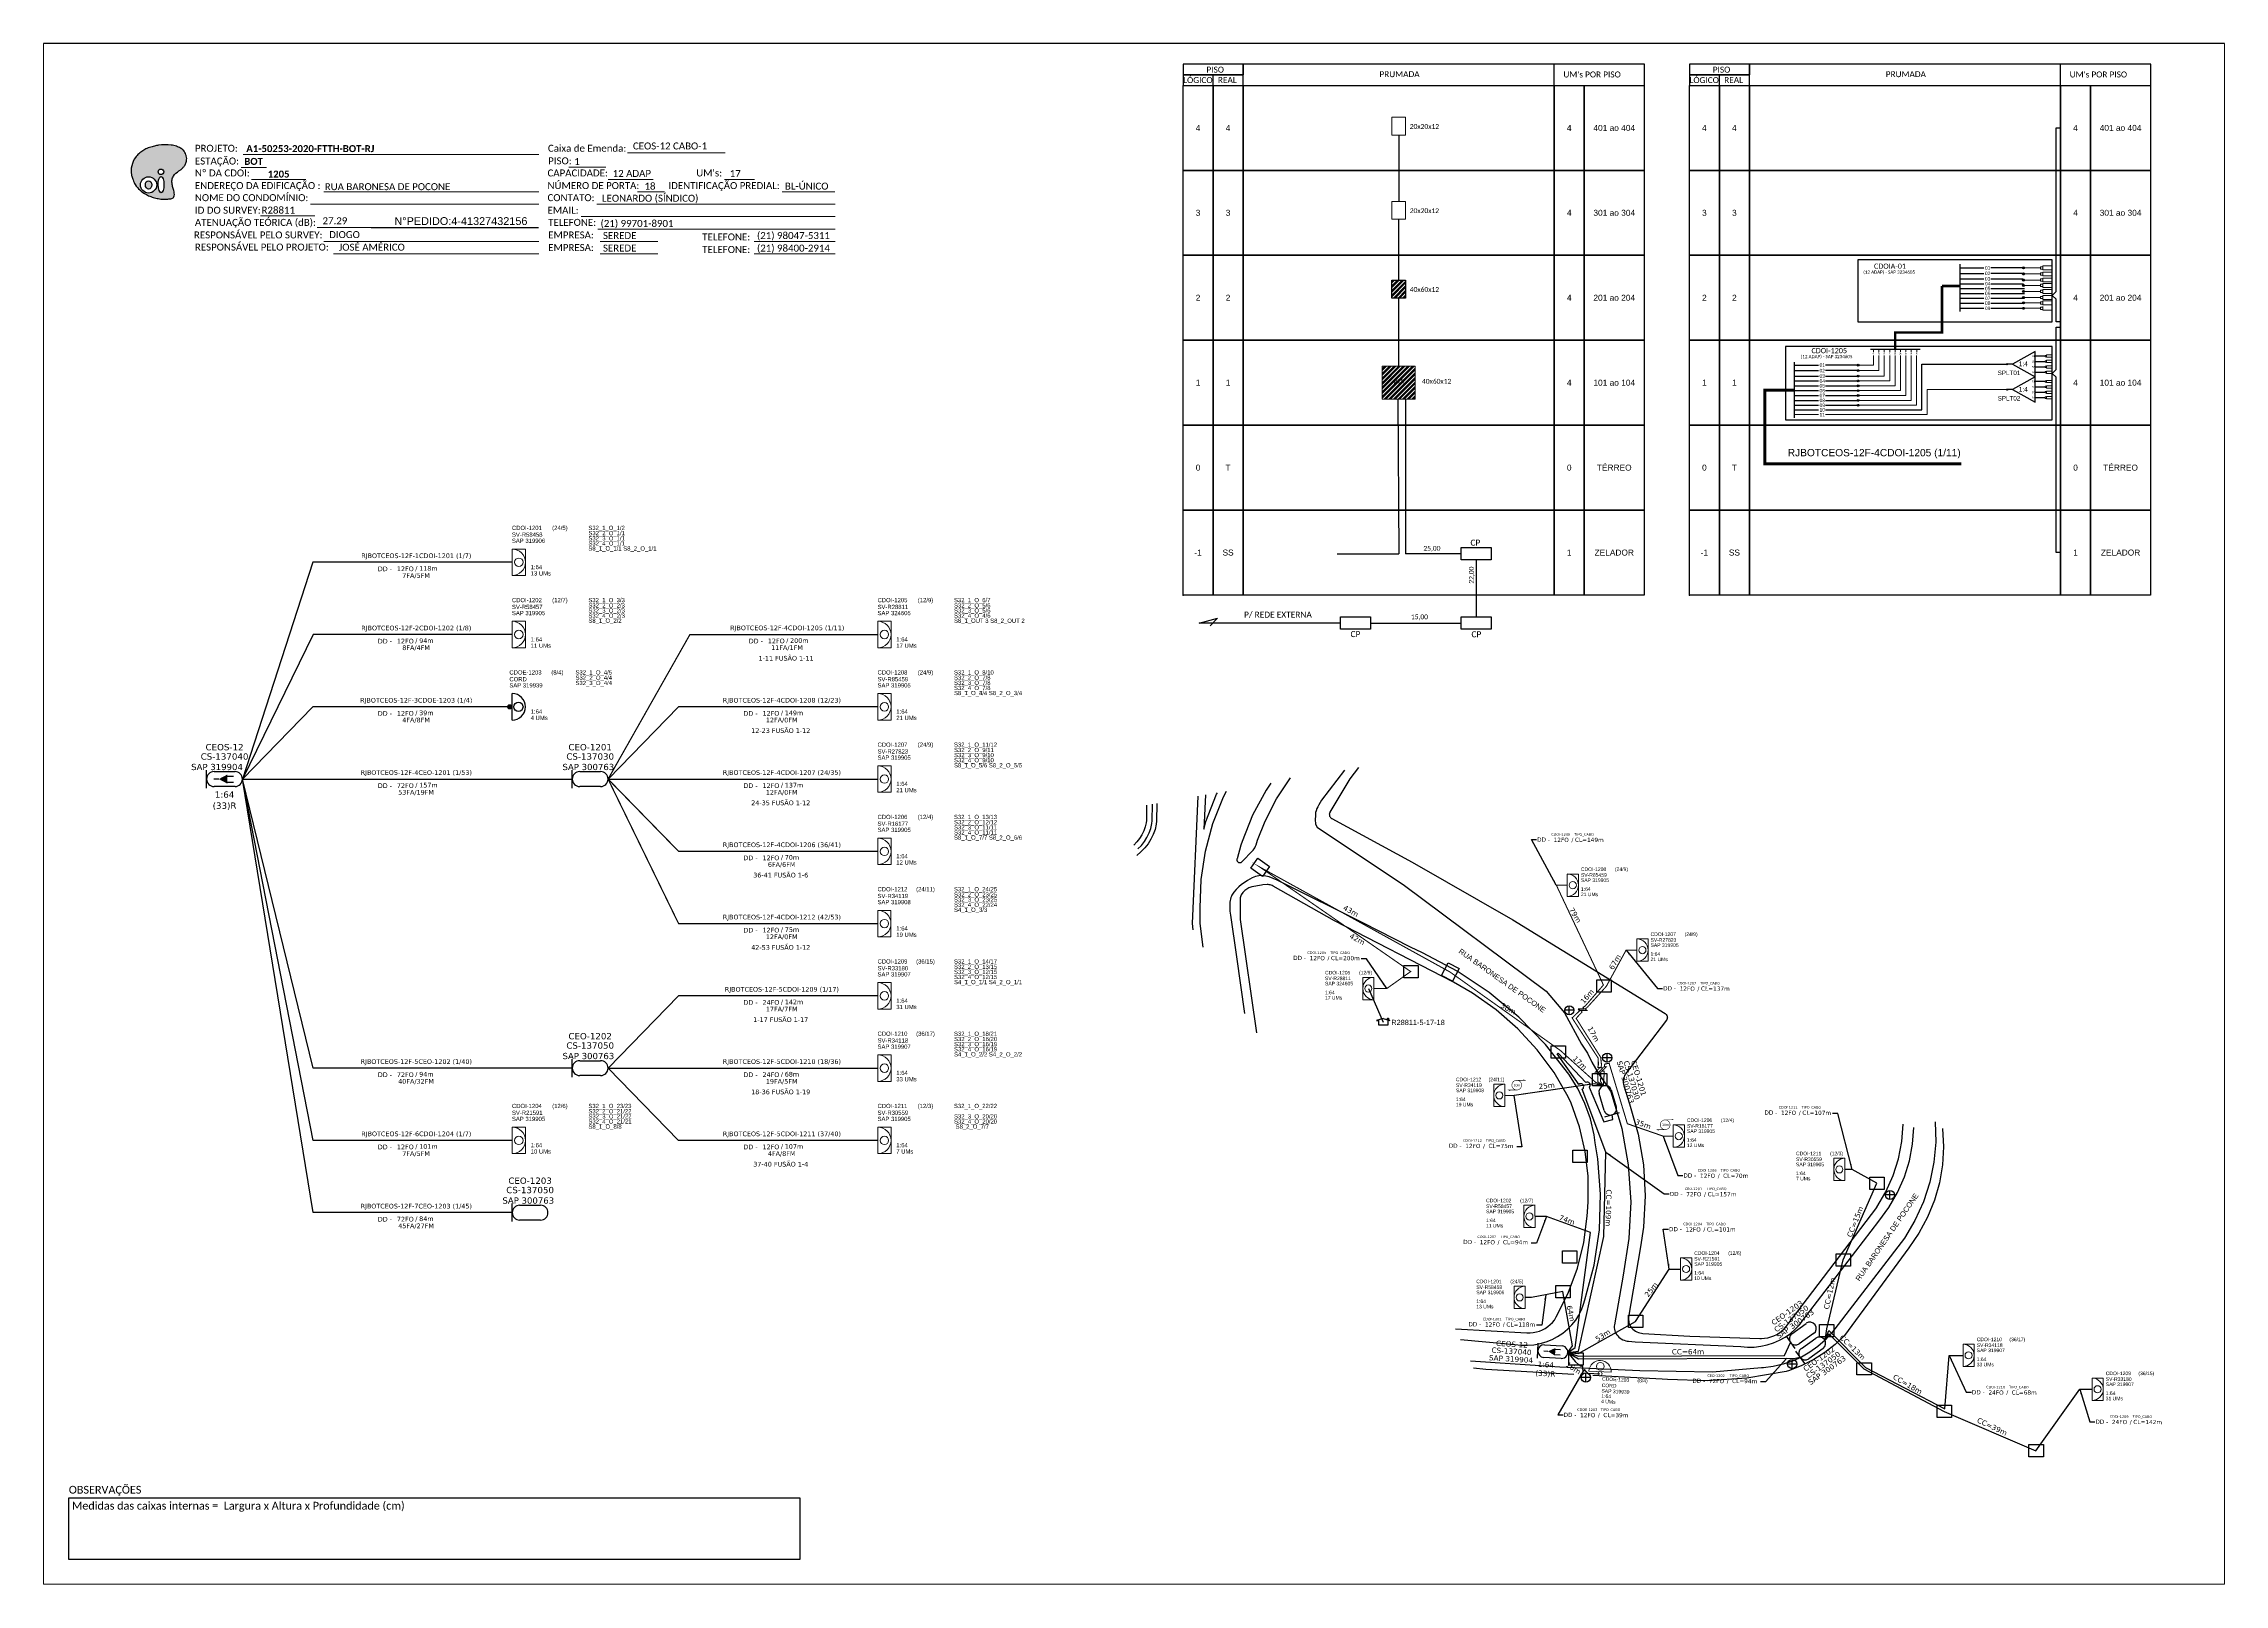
# Paper-space layout 'CDOI-1205' of a CAD drawing. Header units: millimetres. Extents: x 4 to 17.9, y 2.3 to 12.
# The model-space entities are those that its viewports show. They can reach past a viewport. Long polylines and large blocks are cut down to what shows.
import ezdxf
from ezdxf.enums import TextEntityAlignment as Align

# ---------------------------------------------------------------- set-up
doc = ezdxf.new("R2010")
doc.units = ezdxf.units.MM
doc.header["$LTSCALE"] = 3
doc.header["$MEASUREMENT"] = 0
doc.linetypes.add('1', pattern=[3000, 1000, 1000, 1000])
for name, color, linetype in [('10.0-Cartográfico', 252, 'Continuous'), ('10.1-Caixas Subterrâneas', 5, 'Continuous'), ('10.3-Nome das Ruas', 252, 'Continuous'), ('20.4-CEO', 1, 'Continuous'), ('20.4-CEOS', 1, 'Continuous'), ('20.5-CABO EM DUTO', 1, 'Continuous'), ('20.5-CEO', 1, 'Continuous'), ('20.8-Legenda', 1, 'Continuous'), ('CD a instalar', 1, 'Continuous'), ('Folga', 1, 'Continuous'), ('label_cabos', 7, 'Continuous'), ('Legenda', 1, 'Continuous'), ('Subida Lateral', 5, 'Continuous'), ('surveys', 7, 'Continuous'), ('surveys legendas', 7, 'Continuous'), ('SURVEYS_LEGENDAS', 7, 'Continuous')]:
    doc.layers.add(name, color=color, linetype=linetype)
for name, color, linetype, lineweight in [('10.4-Postes', 1, 'Continuous', 0), ("20.0-LEGENDA DOS CDO'S", 1, 'Continuous', 0), ('20.1-CDO_INTERIOR', 1, 'Continuous', 0), ('20.2-CDO_POSTE', 1, 'Continuous', 5), ('40.1-ETIQUETAS', 1, 'Continuous', 20)]:
    doc.layers.add(name, color=color, linetype=linetype, lineweight=lineweight)
doc.layers.add('DROP DE CLIENTE', color=140, linetype='Continuous', plot=False)
doc.layers.add('EXTRA', color=50, linetype='Continuous', plot=False)
doc.styles.add('ARIAL', font='arial.ttf')
doc.styles.add('siredit', font='verdana.ttf')
doc.styles.get("Standard").update_dxf_attribs({"font": 'arial.ttf'})
doc.styles.add('WMF-Calibri0', font='CALIBRI.TTF')
doc.styles.add('WMF-Calibri1', font='CALIBRIB.TTF')
doc.dimstyles.new('CC', dxfattribs={"dimtxt": 1, "dimasz": 2, "dimexe": 0.18, "dimexo": 0.0625, "dimgap": 0.09, "dimtad": 0, "dimdec": 0, "dimrnd": 1, "dimzin": 0, "dimdsep": 46, "dimtxsty": 'siredit', "dimblk": 'NONE', "dimcen": 0, "dimse1": 1, "dimse2": 1, "dimsd1": 1, "dimsd2": 1, "dimclrt": 7, "dimadec": 0, "dimazin": 0, "dimtfac": 1, "dimtdec": 0, "dimtofl": 0, "dimtmove": 0, "dimatfit": 3, "dimfxl": 0, "dimtolj": 1, "dimtzin": 0, "dimarcsym": 0})

# ---------------------------------------------------------------- blocks, each defined once
blk = doc.blocks.new('ANDAR_MAIOR')
for points in [[(0, 32.74), (11.57, 32.74), (11.57, 0), (0, 0)], [(11.57, 32.74), (23.15, 32.74), (23.15, 0), (11.57, 0)], [(23.15, 32.74), (143.15, 32.74), (143.15, 0), (23.15, 0)], [(143.15, 32.74), (154.72, 32.74), (154.72, 0), (143.15, 0)], [(154.72, 32.74), (177.86, 32.74), (177.86, 0), (154.72, 0)]]:
    blk.add_lwpolyline(points, close=True)
blk.add_point((0, 0))
at = {"style": 'ARIAL', "flags": 4}
for tag, p in [('LOGICO', (5.79, 16.37)), ('REAL', (17.36, 16.37)), ("UC'S POR PISO", (148.93, 16.37)), ('N°DOS_APS', (166.29, 16.37))]:
    blk.add_attdef(tag, text='', height=2.3, dxfattribs=at).set_placement(p, align=Align.MIDDLE_CENTER)
blk = doc.blocks.new('A$C4360606C')
at = {"color": 0}
for points in [[(0, 4.11), (23.15, 4.11), (23.15, 8.22), (0, 8.22)], [(0, 0), (23.15, 0), (23.15, 4.11), (0, 4.11)]]:
    blk.add_lwpolyline(points, close=True, dxfattribs=at)
for points in [[(11.57, 0), (11.57, 4.11)], [(23.15, 0), (177.9, 0), (177.9, 8.22), (23.15, 8.22), (23.15, 8.22), (23.15, 4.11)], [(143.15, 0), (143.15, 8.22)]]:
    blk.add_lwpolyline(points)
at = {"color": 0, "style": 'WMF-Calibri0'}
for s, p in [('  LÓGICO', (-1.58, 0.89)), ('     PISO', (4.96, 4.92)), ('    REAL', (10.18, 0.95)), ('PRUMADA', (75.71, 3.18)), ("UM's POR PISO", (146.67, 3.06))]:
    blk.add_text(s, height=2.3, dxfattribs=at).set_placement(p)
blk = doc.blocks.new('OI')
h = blk.add_hatch(color=40)
edge = h.paths.add_edge_path()
edge.add_spline(control_points=[(4.35, -0.67), (3.92, -0.99), (3.26, -1.5), (2.81, -2.59), (2.9, -3.5), (3.06, -4.27), (3.31, -4.85), (3.37, -5.39), (3.4, -5.88), (3.2, -6.4), (2.54, -6.61), (1.65, -6.63), (0.55, -6.67), (-0.56, -6.42), (-1.61, -6.14), (-2.77, -5.61), (-3.92, -4.77), (-4.89, -3.7), (-5.34, -2.65), (-5.6, -1.94), (-5.85, -0.96), (-5.71, 0.47), (-5.1, 2.02), (-4.14, 3.02), (-3.3, 3.61), (-2.37, 4.16), (-1.36, 4.44), (-0.56, 4.7), (0.79, 4.85), (2.24, 4.97), (3.79, 4.57), (4.67, 4.21), (5.44, 3.65), (5.76, 2.99), (6.03, 2.21), (6.01, 1.46), (5.72, 0.64), (5.31, 0.08), (4.88, -0.38), (4.51, -0.55), (4.35, -0.67)], knot_values=[0, 0, 0, 0, 1.60434, 2.417191, 3.427595, 4.282808, 4.776746, 5.304182, 5.888771, 6.258406, 6.858137, 7.79129, 8.986195, 10.124242, 11.187857, 12.242908, 13.953784, 15.414161, 16.515391, 17.349188, 17.675853, 19.552021, 21.515531, 22.568638, 23.63245, 24.621084, 25.782718, 26.745347, 27.142653, 29.870543, 31.004649, 31.921532, 32.709589, 33.801391, 34.042471, 35.192333, 35.971461, 36.628871, 37.254359, 37.836911, 37.836911, 37.836911, 37.836911], degree=3, periodic=0)
h.paths.add_polyline_path([(1.13, -0.87, -1), (-0.04, -0.87, -1)], flags=16)
edge = h.paths.add_edge_path(flags=16)
edge.add_ellipse((0.56, -3.59), major_axis=(-0.02, 1.71), ratio=0.361305, start_angle=0, end_angle=360)
h.paths.add_polyline_path([(-0.36, -3.62, -1), (-3.8, -3.62, -1)], flags=16)
edge = h.paths.add_edge_path(flags=0)
edge.add_ellipse((-2.08, -3.62), major_axis=(0, 0.885), ratio=0.758294, start_angle=0, end_angle=360)
at = {"color": 40}
for centre, radius in [((-2.08, -3.62), 1.72), ((0.54, -0.87), 0.587)]:
    blk.add_circle(centre, radius, dxfattribs=at)
blk.add_ellipse((-2.08, -3.62), major_axis=(0, 0.885), ratio=0.758294, start_param=-3.141592653589792, end_param=3.141592653589792, dxfattribs=at)
blk.add_ellipse((0.56, -3.59), major_axis=(-0.02, 1.71), ratio=0.361305, dxfattribs=at)
at = {"color": 40, "start_tangent": (-0.800898, -0.598801), "end_tangent": (-0.800898, -0.598801)}
blk.add_spline([(4.35, -0.67), (3.2, -1.78), (2.9, -2.54), (2.92, -3.55), (3.12, -4.38), (3.28, -4.85), (3.37, -5.37), (3.35, -5.95), (3.2, -6.29), (2.66, -6.55), (1.73, -6.63), (0.54, -6.62), (-0.58, -6.41), (-1.6, -6.11), (-2.56, -5.67), (-3.95, -4.67), (-4.89, -3.56), (-5.37, -2.56), (-5.64, -1.78), (-5.72, -1.46), (-5.63, 0.42), (-4.84, 2.22), (-4.13, 2.99), (-3.27, 3.62), (-2.4, 4.09), (-1.3, 4.47), (-0.37, 4.72), (0.02, 4.77), (2.75, 4.8), (3.85, 4.53), (4.69, 4.16), (5.31, 3.68), (5.85, 2.73), (5.93, 2.5), (5.94, 1.35), (5.67, 0.62), (5.29, 0.08), (4.84, -0.36), (4.35, -0.67)], degree=3, dxfattribs=at)
blk = doc.blocks.new('CARIMBO')
at = {"color": 7, "lineweight": 0}
for points in [[(35.66, -16.79), (111.64, -16.79)], [(134.48, -16.3), (159.61, -16.3)], [(35.15, -20.06), (41.7, -20.06)], [(119.43, -20.02), (128.92, -20.02)], [(37.81, -23.14), (51.75, -23.14)], [(56.38, -26.37), (111.64, -26.37)], [(129.48, -23.14), (141.1, -23.14)], [(137.07, -26.37), (144.01, -26.37)], [(159.42, -23.14), (167.09, -23.14)], [(174.24, -26.37), (187.8, -26.37)], [(40.13, -32.55), (54.07, -32.55)], [(52.97, -29.48), (111.64, -29.48)], [(122.56, -32.72), (187.83, -32.72)], [(126.6, -29.48), (187.83, -29.48)], [(54.67, -35.52), (68.61, -35.52)], [(56.38, -39.07), (111.64, -39.07)], [(126.84, -35.96), (187.83, -35.96)], [(127.45, -39.07), (142.25, -39.07)], [(167.06, -39.07), (187.83, -39.07)], [(58.87, -42.31), (111.64, -42.31)], [(127.45, -42.31), (142.25, -42.31)], [(167.06, -42.31), (187.83, -42.31)]]:
    blk.add_lwpolyline(points, dxfattribs=at)
at = {"color": 7, "xscale": 1.213923925163967, "yscale": 1.213923925163967, "zscale": 1.213923925163967, "rotation": 0.1532896023949059}
blk.add_blockref('OI', (13.86, -20.16), dxfattribs=at)
at = {"color": 7, "lineweight": 0, "style": 'WMF-Calibri0'}
for s, height, p in [('PROJETO:', 1.793, (23.26, -16.04)), ('Caixa de Emenda:', 1.7927, (114.02, -16.04)), ('ESTAÇÃO:', 1.793, (23.26, -19.32)), ('Nº DA CDOI:', 1.7927, (23.26, -22.39)), ('CAPACIDADE:', 1.7927, (113.91, -22.39)), ('PISO:', 1.793, (114.09, -19.28)), ("UM's:", 1.793, (152.15, -22.39)), ('ENDEREÇO DA EDIFICAÇÃO :', 1.7927, (23.26, -25.63)), ('NOME DO CONDOMÍNIO:', 1.7927, (23.26, -28.74)), ('CONTATO:', 1.793, (113.91, -28.74)), ('NÚMERO DE PORTA:', 1.7927, (113.91, -25.63)), ('IDENTIFICAÇÃO PREDIAL:', 1.7927, (144.99, -25.63)), ('ATENUAÇÃO TEÓRICA (dB):', 1.7927, (23.26, -35.09)), ('ID DO SURVEY:', 1.7927, (23.26, -31.97)), ('EMAIL:', 1.793, (113.91, -31.97)), ('TELEFONE:', 1.793, (114.09, -35.09)), ('RESPONSÁVEL PELO SURVEY:', 1.7927, (23.02, -38.32)), ('RESPONSÁVEL PELO PROJETO:', 1.7927, (23.26, -41.44)), ('EMPRESA:', 1.793, (114.09, -38.32)), ('TELEFONE:', 1.793, (153.7, -38.83)), ('EMPRESA:', 1.793, (114.09, -41.56)), ('TELEFONE:', 1.793, (153.7, -42.06))]:
    blk.add_text(s, height=height, dxfattribs=at).set_placement(p)
at = {"color": 7, "lineweight": 0, "flags": 8}
for tag, p, style in [('PROJ', (36.46, -16.13), 'WMF-Calibri1'), ('CEOS-XX', (135.87, -15.46), 'WMF-Calibri0'), ('EST', (35.94, -19.41), 'WMF-Calibri1'), ('PISO_PTR', (120.78, -19.42), 'WMF-Calibri0'), ('CAPAC.', (130.66, -22.52), 'WMF-Calibri0'), ("UC'S", (160.78, -22.54), 'WMF-Calibri0'), ('NOME_DO_COND.', (53.23, -29.02), 'WMF-Calibri0'), ('LOGRADOURO', (56.65, -25.91), 'WMF-Calibri0'), ('NOME_DO_CONTATO', (127.3, -28.89), 'WMF-Calibri0'), ('N°', (138.85, -25.77), 'WMF-Calibri0'), ('N°PREDIO', (174.94, -25.77), 'WMF-Calibri0'), ('_ID_', (40.39, -31.94), 'WMF-Calibri0'), ('O_POTEN', (56.06, -34.68), 'WMF-Calibri0'), ('EMAIL', (123.26, -32.12), 'WMF-Calibri0'), ('TELEFONE', (127.55, -35.36), 'WMF-Calibri0'), ('RES_SURVEY', (57.78, -38.23), 'WMF-Calibri0'), ('EMP_RESP_SURVEY', (128.16, -38.47), 'WMF-Calibri0'), ('CONT_RESP_SURVEY', (167.76, -38.47), 'WMF-Calibri0'), ('RES_PROJ', (60.27, -41.47), 'WMF-Calibri0'), ('EMP_RESP_PROJ', (128.16, -41.71), 'WMF-Calibri0'), ('CONT_RESP_PROJ', (167.76, -41.71), 'WMF-Calibri0')]:
    blk.add_attdef(tag, p, '', height=1.79, dxfattribs=dict(at, style=style))
at = {"color": 7, "lineweight": 0, "style": 'WMF-Calibri1', "flags": 8}
blk.add_attdef("N° CDO'S", text='', height=1.79, dxfattribs=at).set_placement((44.78, -22.68), align=Align.CENTER)
blk = doc.blocks.new('MHMZ')
at = {"color": 5}
for p, q in [((-0.0000133, 0.0000116), (0.000014, 0.0000116)), ((-0.0000133, -0.0000118), (-0.0000133, 0.0000116)), ((0.000014, 0.0000116), (0.000014, -0.0000118)), ((0.000014, -0.0000118), (-0.0000133, -0.0000118))]:
    blk.add_line(p, q, dxfattribs=at)
blk = doc.blocks.new('SURVEY_SURVEY')
for p, q in [((0, 0.0000254), (-0.0000251, 0.000018)), ((-0.0000251, 0.000018), (-0.0000173, 0.000018)), ((-0.0000172, 0), (-0.0000172, 0.0000179)), ((0.0000172, 0), (-0.0000172, 0)), ((0, 0.0000254), (0.0000251, 0.000018)), ((0.0000169, 0.0000264), (0.0000195, 0.0000264)), ((0.0000169, 0.0000205), (0.0000169, 0.0000264)), ((0.0000251, 0.000018), (0.0000172, 0.000018)), ((0.0000172, 0.000018), (0.0000172, 0)), ((0.0000195, 0.0000264), (0.0000195, 0.0000198))]:
    blk.add_line(p, q)
blk = doc.blocks.new('CEOS_RP_CT_DRT')
at = {"layer": '20.4-CEOS', "color": 0}
for p, q in [((-4.54, 1.19), (-1.19, 1.19)), ((-1.19, -1.19), (-4.54, -1.19))]:
    blk.add_line(p, q, dxfattribs=at)
for points in [[(-5.73, -1.43), (-5.73, 1.44)], [(-3.79, 0), (-4.59, 0)], [(-2.47, 0.48), (-1.45, 0.48)], [(-2.47, -0.52), (-1.45, -0.52)]]:
    blk.add_lwpolyline(points, dxfattribs=at)
blk.add_lwpolyline([(-3.79, 0, 0, 1.47, 0), (-2.41, 0, 1.47, 1.47, 0)], format="xyseb", dxfattribs=at)
for centre, start, end in [((-4.54, 0), 90, 270), ((-1.19, 0), 270, 90)]:
    blk.add_arc(centre, 1.19, start, end, dxfattribs=at)
at = {"layer": '20.4-CEOS', "color": 7, "style": 'siredit'}
for tag, p in [('Nº_DA_CEOS', (-2.86, 5.6)), ('LOCAL', (-2.86, 4.24)), ('SAP', (-2.86, 2.78)), ('RACIO_SPLITAGEM', (-2.86, -1.88)), ('FIBRAS_SPLITTER', (-2.86, -3.58)), ('RESERVA_FINAIS', (-2.86, -6.39)), ('FIBRAS_TOP_C', (-2.86, -5.08))]:
    blk.add_attdef(tag, text='', height=1.01, dxfattribs=at).set_placement(p, align=Align.TOP_CENTER)
blk = doc.blocks.new('CDOE_CT_POST_DESENHO')
at = {"color": 0}
blk.add_line((2.14, 0.39), (-2.11, 0.39), dxfattribs=at)
for centre, radius in [((0.01, 1.4), 0.733), ((0.01, 0), 0.393)]:
    blk.add_circle(centre, radius, dxfattribs=at)
blk.add_arc((0.01, 0.39), 2.12, 0, 180, dxfattribs=at)
blk = doc.blocks.new('CDOE_CT_POSTE')
at = {"layer": "20.0-LEGENDA DOS CDO'S", "color": 0, "style": 'ARIAL'}
for tag, p in [('CDO_N', (0.12, 5.25)), ('CORDOALHA', (0.12, 4.02)), ('SAP', (0.12, 2.96)), ('1:XX', (0.14, 1.99)), ('UMS', (0.14, 0.97))]:
    blk.add_attdef(tag, p, '', height=0.68, rotation=0.118, dxfattribs=at)
blk.add_attdef('FIBRAS_UTILIZADAS', text='', height=0.68, rotation=0.118, dxfattribs=at).set_placement((7.83, 5.26), align=Align.CENTER)
blk = doc.blocks.new('CDOI_CT_DRT')
at = {"layer": '20.1-CDO_INTERIOR', "color": 0, "lineweight": 18}
blk.add_lwpolyline([(2.13, -2.13), (2.13, 2.12), (0, 2.12), (0, -2.13)], close=True, dxfattribs=at)
blk.add_circle((1.06, 0), 0.68, dxfattribs=at)
blk.add_arc((0, 0), 2.13, 269.9724, 89.9724, dxfattribs=at)
at = {"layer": "20.0-LEGENDA DOS CDO'S", "color": 0, "style": 'ARIAL'}
for tag, p in [('SAP', (2.61, 0.61)), ('CDO_N', (2.61, 2.69)), ('SURVEY', (2.61, 1.6)), ('1:XX', (2.6, -1.08)), ('UMS', (2.6, -2.09))]:
    blk.add_attdef(tag, p, '', height=0.68, rotation=359.9724, dxfattribs=at)
blk.add_attdef('FIBRAS_UTILIZADAS', text='', height=0.68, rotation=359.9724, dxfattribs=at).set_placement((10.32, 2.69), align=Align.CENTER)
blk = doc.blocks.new('CDOI_CT_ESQ')
at = {"layer": '20.1-CDO_INTERIOR', "color": 0, "lineweight": 18}
blk.add_lwpolyline([(-2.12, -2.13), (-2.12, 2.12), (0, 2.12), (0.01, -2.13)], close=True, dxfattribs=at)
blk.add_circle((-1.06, 0), 0.68, dxfattribs=at)
blk.add_arc((0.01, 0), 2.13, 90.0276, 270.0276, dxfattribs=at)
at = {"layer": "20.0-LEGENDA DOS CDO'S", "color": 0, "style": 'ARIAL'}
for tag, p in [('SAP', (-9.3, 0.61)), ('CDO_N', (-9.3, 2.69)), ('SURVEY', (-9.3, 1.6)), ('1:XX', (-9.31, -1.08)), ('UMS', (-9.31, -2.09))]:
    blk.add_attdef(tag, p, '', height=0.68, rotation=359.9724, dxfattribs=at)
blk.add_attdef('FIBRAS_UTILIZADAS', text='', height=0.68, rotation=359.9724, dxfattribs=at).set_placement((-1.59, 2.69), align=Align.CENTER)
blk = doc.blocks.new('CEO_CT_DRT')
at = {"layer": '20.5-CEO', "color": 0}
for p, q in [((-1.56, 1.26), (1.8, 1.26)), ((1.8, -1.13), (-1.56, -1.13))]:
    blk.add_line(p, q, dxfattribs=at)
blk.add_lwpolyline([(-2.75, 1.51), (-2.75, -1.38)], dxfattribs=at)
for centre, start, end in [((-1.56, 0.07), 90, 270), ((1.8, 0.07), 270, 90)]:
    blk.add_arc(centre, 1.2, start, end, dxfattribs=at)
at = {"layer": '20.5-CEO', "color": 7, "style": 'siredit'}
for tag, p in [('CEO_Nº', (0.12, 5.61)), ('LOCAL', (0.12, 4.23)), ('SAP', (0.12, 2.97)), ('FIBRAS_RESERVA', (0.12, -1.94))]:
    blk.add_attdef(tag, text='', height=1.01, dxfattribs=at).set_placement(p, align=Align.TOP_CENTER)
blk = doc.blocks.new('CEO_CT_ESQ')
at = {"layer": '20.5-CEO', "color": 0}
for p, q in [((-1.56, 1.24), (1.8, 1.24)), ((1.8, -1.15), (-1.56, -1.15))]:
    blk.add_line(p, q, dxfattribs=at)
blk.add_lwpolyline([(3, -1.4), (3, 1.49)], dxfattribs=at)
for centre, start, end in [((-1.56, 0.05), 90, 270), ((1.8, 0.05), 270, 90)]:
    blk.add_arc(centre, 1.2, start, end, dxfattribs=at)
at = {"layer": '20.5-CEO', "color": 7, "style": 'siredit'}
for tag, p in [('CEO_Nº', (0.12, 5.61)), ('LOCAL', (0.12, 4.23)), ('SAP', (0.12, 2.97)), ('FIBRAS_RESERVA', (0.12, -1.94))]:
    blk.add_attdef(tag, text='', height=1.01, dxfattribs=at).set_placement(p, align=Align.TOP_CENTER)
blk = doc.blocks.new('A$C07E14978')
at = {"layer": 'Folga', "color": 0, "const_width": 0.137}
for points in [[(2.23, 0.28), (0.03, 0.28), (0.47, 0.06)], [(2.23, 2.92), (4.42, 2.92), (3.98, 3.13)]]:
    blk.add_lwpolyline(points, dxfattribs=at)
at = {"layer": 'Folga', "color": 0, "const_width": 0.146}
blk.add_lwpolyline([(2.23, 2.92, 1.000012), (2.23, 0.28, 0.999978)], format="xyb", close=True, dxfattribs=at)
at = {"layer": 'Folga', "color": 0}
blk.add_text('10m', height=0.659, dxfattribs=at).set_placement((1.38, 1.27))
blk = doc.blocks.new('_None')
blk = doc.blocks.new('LEGENDA DOS CABOS')
at = {"layer": 'EXTRA', "color": 0, "style": 'siredit'}
for tag, p in [('ID', (4.6, 0.97)), ('XX', (9.03, 0.97))]:
    blk.add_attdef(tag, text='', height=0.48, rotation=359.69, dxfattribs=at).set_placement(p, align=Align.MIDDLE_CENTER)
at = {"layer": 'Legenda', "color": 0, "style": 'siredit'}
for tag, p in [('TIPO_CABO', (1.31, 0)), ('CABO', (4.69, -0.05)), ('/', (6.81, -0.05)), ('METROS', (10.03, -0.05))]:
    blk.add_attdef(tag, text='', height=0.8, rotation=359.69, dxfattribs=at).set_placement(p, align=Align.MIDDLE_CENTER)
blk = doc.blocks.new('ETIQUETA_RS5F')
at = {"layer": '40.1-ETIQUETAS', "color": 0, "style": 'siredit'}
blk.add_text('/', height=1.5, dxfattribs=at).set_placement((1.55, -1.95), align=Align.MIDDLE_RIGHT)
for tag, p in [('ETIQUETA_R_SECUNDARIA', (1.18, 2.1)), ('ETIQUETA_R_PRIMARIA', (1.18, 4.1)), ('F_ATIVAS/F_MORTAS', (1.11, -4.24))]:
    blk.add_attdef(tag, text='', height=1.5, dxfattribs=at).set_placement(p, align=Align.MIDDLE_CENTER)
for tag, p in [('TIPO_CABO', (-6.62, -2.12)), ('CAP_CABO', (0.37, -2.09))]:
    blk.add_attdef(tag, text='', height=1.5, dxfattribs=at).set_placement(p, align=Align.MIDDLE_RIGHT)
for tag, p in [('FUSÃO_1', (0.82, -8.39)), ('FUSÃO_2', (0.82, -10.6)), ('FUSÃO_3', (0.82, -12.93)), ('FUSÃO_4', (0.82, -15.14)), ('FUSÃO_5', (0.82, -17.16))]:
    blk.add_attdef(tag, text='', height=1.5, dxfattribs=at).set_placement(p, align=Align.CENTER)
blk.add_attdef('METROS', text='', height=1.5, dxfattribs=at).set_placement((2.11, -1.95), align=Align.MIDDLE_LEFT)
blk = doc.blocks.new('CEOS_UN_SC')
at = {"layer": '20.4-CEOS', "color": 0}
for p, q in [((-9.11, 2.39), (-2.39, 2.39)), ((-2.39, -2.39), (-9.11, -2.39))]:
    blk.add_line(p, q, dxfattribs=at)
for points in [[(-11.5, -2.89), (-11.5, 2.89)], [(-7.6, 0), (-9.22, 0)], [(-4.96, 0.95), (-2.92, 0.95)], [(-4.96, -1.04), (-2.92, -1.04)]]:
    blk.add_lwpolyline(points, dxfattribs=at)
blk.add_lwpolyline([(-7.6, 0, 0, 2.95, 0), (-4.83, 0, 2.95, 2.95, 0)], format="xyseb", dxfattribs=at)
for centre, start, end in [((-9.11, 0), 90, 270), ((-2.39, 0), 270, 90)]:
    blk.add_arc(centre, 2.39, start, end, dxfattribs=at)
at = {"layer": '20.4-CEOS', "color": 7, "style": 'siredit'}
for tag, height, p in [('LOCAL?', 2.03, (-5.75, 7.27)), ('NOME?', 2.03, (-5.75, 10.27)), ('TIPO?', 2, (-8.17, 3.89))]:
    blk.add_attdef(tag, text='', height=height, dxfattribs=at).set_placement(p, align=Align.MIDDLE_CENTER)
for tag, p in [('RACIO_SPLITAGEM', (-5.75, -3.97)), ('FIBRAS_RESERVA', (-5.75, -7.51))]:
    blk.add_attdef(tag, text='', height=2.03, dxfattribs=at).set_placement(p, align=Align.TOP_CENTER)
blk = doc.blocks.new('CDO_INTERIOR_TROCA')
at = {"layer": '20.1-CDO_INTERIOR', "color": 0, "lineweight": 18}
blk.add_lwpolyline([(4.25, -4.25), (4.25, 4.25), (0, 4.25), (0, -4.25)], close=True, dxfattribs=at)
blk.add_circle((2.13, 0), 1.36, dxfattribs=at)
blk.add_arc((0, 0), 4.25, 270, 90, dxfattribs=at)
at = {"layer": "20.0-LEGENDA DOS CDO'S", "color": 0, "style": 'ARIAL'}
for tag, p in [('SAP_ANTIGO', (-0.08, 6.23)), ('CDO_N', (-0.08, 10.38)), ('SURVEY', (-0.08, 8.2)), ('/_SAP_NOVO', (12.37, 6.23)), ('SPLITER_1', (24.48, 10.38)), ('SPLITER_2', (24.5, 8.68)), ('SPLITER_3', (24.5, 7.04)), ('SPLITER_4', (24.5, 5.4)), ('SPLITER_5', (24.5, 3.75)), ('1:XX', (5.94, -2.22)), ('UMS', (5.94, -4.24))]:
    blk.add_attdef(tag, p, '', height=1.36, dxfattribs=at)
blk.add_attdef('FIBRAS_UTILIZADAS', text='', height=1.36, dxfattribs=at).set_placement((15.34, 10.38), align=Align.CENTER)
blk = doc.blocks.new('PDO_PST')
at = {"color": 1}
blk.add_line((2.5, 0), (-2.5, 0), dxfattribs=at)
at = {"color": 1, "const_width": 0.5}
blk.add_lwpolyline([(-0.25, -0.46, 1), (0.25, -0.46, 1)], format="xyb", close=True, dxfattribs=at)
at = {"color": 1}
blk.add_circle((0, 1.19), 0.862, dxfattribs=at)
blk.add_arc((0, 0), 2.5, 0, 180, dxfattribs=at)
blk = doc.blocks.new('CDOE_POSTE 2')
at = {"layer": '20.2-CDO_POSTE', "color": 0, "linetype": 'Continuous', "xscale": 1.700328304346724, "yscale": 1.700328304346724, "zscale": 1.700328304346724, "rotation": 269.882008258618}
blk.add_blockref('PDO_PST', (0.43, 0), dxfattribs=at)
at = {"layer": "20.0-LEGENDA DOS CDO'S", "color": 0, "style": 'ARIAL'}
for tag, p in [('SAP', (-0.47, 6.23)), ('CDO_N', (-0.47, 10.38)), ('CORDOALHA', (-0.47, 8.2)), ('SPLITER_1', (20.79, 10.38)), ('SPLITER_2', (20.8, 8.68)), ('1:XX', (6.36, -2.22)), ('UMS', (6.36, -4.24))]:
    blk.add_attdef(tag, p, '', height=1.36, dxfattribs=at)
blk.add_attdef('FIBRAS_UTILIZADAS', text='', height=1.36, dxfattribs=at).set_placement((14.95, 10.38), align=Align.CENTER)
blk = doc.blocks.new('CEO_UN')
at = {"layer": '20.4-CEO', "color": 0}
for p, q in [((-9.11, 2.39), (-2.39, 2.39)), ((-2.39, -2.39), (-9.11, -2.39))]:
    blk.add_line(p, q, dxfattribs=at)
blk.add_lwpolyline([(-11.5, -2.89), (-11.5, 2.89)], dxfattribs=at)
for centre, start, end in [((-9.11, 0), 90, 270), ((-2.39, 0), 270, 90)]:
    blk.add_arc(centre, 2.39, start, end, dxfattribs=at)
at = {"layer": '20.4-CEO', "color": 7, "style": 'siredit'}
for tag, height, p in [('LOCAL?', 2.03, (-5.75, 7.27)), ('NOME?', 2.03, (-5.75, 10.27)), ('TIPO?', 2, (-6.33, 3.89))]:
    blk.add_attdef(tag, text='', height=height, dxfattribs=at).set_placement(p, align=Align.MIDDLE_CENTER)
blk.add_attdef('FIBRAS_RESERVA', text='', height=2.03, dxfattribs=at).set_placement((-5.75, -3.97), align=Align.TOP_CENTER)
blk = doc.blocks.new('SPLT_1-4_SC-APC')
at = {"color": 1, "linetype": 'Continuous', "ltscale": 2.5}
for points in [[(-17.04, -6.98), (-19.26, -6.98)], [(-7.37, -1.53), (-17.04, -6.98), (-7.37, -12.43), (-7.37, -1.53)]]:
    blk.add_lwpolyline(points, dxfattribs=at)
at = {"color": 3, "linetype": 'Continuous', "ltscale": 2.5}
for points in [[(-2.99, -3.51), (-7.37, -3.51)], [(-7.37, -5.82), (-2.99, -5.82)], [(-7.37, -8.12), (-2.99, -8.12)], [(-7.37, -10.43), (-2.99, -10.43)]]:
    blk.add_lwpolyline(points, dxfattribs=at)
at = {"color": 3, "lineweight": 0}
for points in [[(-2.99, -3.22), (-2.41, -3.22), (-2.41, -3.8), (-2.99, -3.8)], [(-2.99, -5.53), (-2.41, -5.53), (-2.41, -6.1), (-2.99, -6.1)], [(-2.99, -7.84), (-2.41, -7.84), (-2.41, -8.41), (-2.99, -8.41)], [(-2.99, -10.14), (-2.41, -10.14), (-2.41, -10.72), (-2.99, -10.72)]]:
    blk.add_lwpolyline(points, close=True, dxfattribs=at)
for points in [[(-2.41, -3.02), (-2.41, -4)], [(-2.41, -3.02), (0, -3.02)], [(-2.41, -4), (0, -4)], [(-2.41, -5.32), (-2.41, -6.31)], [(-2.41, -5.32), (0, -5.32)], [(-2.41, -6.31), (0, -6.31)], [(-2.41, -7.63), (-2.41, -8.62)], [(-2.41, -7.63), (0, -7.63)], [(-2.41, -8.62), (0, -8.62)], [(-2.41, -9.94), (-2.41, -10.92)], [(-2.41, -9.94), (0, -9.94)], [(-2.41, -10.92), (0, -10.92)]]:
    blk.add_lwpolyline(points, dxfattribs=at)
at = {"color": 1, "style": 'ARIAL'}
for s, height, p in [('1:4', 2, (-14.35, -7.83)), ('S1', 0.75, (-8.74, -3.91)), ('S2', 0.75, (-8.74, -6.17)), ('S3', 0.75, (-8.74, -8.52)), ('S4', 0.75, (-8.74, -10.78))]:
    blk.add_text(s, height=height, dxfattribs=at).set_placement(p)

msp = doc.modelspace()

# ---------------------------------------------------------------- hatches: boundary and pattern name
h = msp.add_hatch(color=3)
h.dxf.hatch_style = 1
edge = h.paths.add_edge_path()
edge.add_arc((2697.62, 2026.69), 0.385, 0, 360)
at = {"linetype": 'Continuous'}
h = msp.add_hatch(dxfattribs=at)
h.set_pattern_fill('STEEL', color=1, scale=10, style=0)
h.set_pattern_definition([(45, (0, 0), (-0.8838835, 0.8838835), []), (45, (0, 0.625), (-0.8838835, 0.8838835), [])])
h.paths.add_polyline_path([(2453.99, 2021.97), (2459.29, 2021.97), (2459.29, 2015.07), (2453.99, 2015.07)])
h = msp.add_hatch(color=3)
h.dxf.hatch_style = 1
edge = h.paths.add_edge_path()
edge.add_arc((2697.62, 2024.35), 0.385, 0, 360)
h = msp.add_hatch(color=3)
h.dxf.hatch_style = 1
edge = h.paths.add_edge_path()
edge.add_arc((2697.62, 2022.01), 0.385, 0, 360)
h = msp.add_hatch(color=3)
h.dxf.hatch_style = 1
edge = h.paths.add_edge_path()
edge.add_arc((2697.62, 2019.93), 0.385, 0, 360)
h = msp.add_hatch(color=3)
h.dxf.hatch_style = 1
edge = h.paths.add_edge_path()
edge.add_arc((2697.62, 2017.61), 0.385, 0, 360)
h = msp.add_hatch(color=3)
h.dxf.hatch_style = 1
edge = h.paths.add_edge_path()
edge.add_arc((2697.62, 2015.28), 0.385, 0, 360)
h = msp.add_hatch(color=3)
h.dxf.hatch_style = 1
edge = h.paths.add_edge_path()
edge.add_arc((2697.62, 2013.19), 0.385, 0, 360)
h = msp.add_hatch(color=3)
h.dxf.hatch_style = 1
edge = h.paths.add_edge_path()
edge.add_arc((2697.62, 2011.1), 0.385, 0, 360)
h = msp.add_hatch(dxfattribs=at)
h.set_pattern_fill('STEEL', color=1, scale=10, style=0)
h.set_pattern_definition([(45, (1340.7, 1322.9658), (-0.8838835, 0.8838835), []), (45, (1340.7, 1323.5908), (-0.8838835, 0.8838835), [])])
h.paths.add_polyline_path([(2450.31, 1988.76), (2450.31, 1976.12), (2462.96, 1976.12), (2462.96, 1988.76)])
h.paths.add_polyline_path([(2454.1, 1981.43), (2459.55, 1981.43), (2459.55, 1984.21), (2454.1, 1984.21)], flags=24)
h = msp.add_hatch(color=3)
h.dxf.hatch_style = 1
edge = h.paths.add_edge_path()
edge.add_arc((2633.85, 1989.2), 0.346, 0, 360)
h = msp.add_hatch(color=3)
h.dxf.hatch_style = 1
edge = h.paths.add_edge_path()
edge.add_arc((2633.85, 1987.1), 0.346, 0, 360)
h = msp.add_hatch(color=3)
h.dxf.hatch_style = 1
edge = h.paths.add_edge_path()
edge.add_arc((2633.85, 1984.99), 0.346, 0, 360)
h = msp.add_hatch(color=3)
h.dxf.hatch_style = 1
edge = h.paths.add_edge_path()
edge.add_arc((2691.32, 1989.57), 0.231, 0, 360)
h = msp.add_hatch(color=3)
h.dxf.hatch_style = 1
edge = h.paths.add_edge_path()
edge.add_arc((2691.34, 1989.57), 0.154, 0, 360)
h = msp.add_hatch(color=3)
h.dxf.hatch_style = 1
edge = h.paths.add_edge_path()
edge.add_arc((2633.85, 1983.12), 0.346, 0, 360)
h = msp.add_hatch(color=3)
h.dxf.hatch_style = 1
edge = h.paths.add_edge_path()
edge.add_arc((2633.85, 1981.24), 0.346, 0, 360)
h = msp.add_hatch(color=3)
h.dxf.hatch_style = 1
edge = h.paths.add_edge_path()
edge.add_arc((2633.85, 1979.36), 0.346, 0, 360)
h = msp.add_hatch(color=3)
h.dxf.hatch_style = 1
edge = h.paths.add_edge_path()
edge.add_arc((2633.85, 1977.48), 0.346, 0, 360)
h = msp.add_hatch(color=3)
h.dxf.hatch_style = 1
edge = h.paths.add_edge_path()
edge.add_arc((2691.32, 1979.76), 0.231, 0, 360)
h = msp.add_hatch(color=3)
h.dxf.hatch_style = 1
edge = h.paths.add_edge_path()
edge.add_arc((2691.34, 1979.76), 0.154, 0, 360)
h = msp.add_hatch(color=3)
h.dxf.hatch_style = 1
edge = h.paths.add_edge_path()
edge.add_arc((2633.85, 1975.6), 0.346, 0, 360)
h = msp.add_hatch(color=3)
h.dxf.hatch_style = 1
edge = h.paths.add_edge_path()
edge.add_arc((2633.85, 1973.72), 0.346, 0, 360)

# ---------------------------------------------------------------- linework, layer by layer
at = {"color": 0}
for p, q in [((2456.64, 2021.97), (2456.64, 2045.44)), ((2456.64, 2021.97), (2456.64, 2038.37)), ((2456.64, 1988.76), (2456.64, 2015.07)), ((2456.64, 1991.6), (2456.64, 2008)), ((2456.38, 1976.12), (2456.64, 1916.5)), ((2432.97, 1916.5), (2456.64, 1916.5)), ((1943.81, 1552.51), (2225.67, 1552.51)), ((1943.81, 1528.8), (1943.81, 1552.51)), ((2225.67, 1552.51), (2225.67, 1528.8)), ((2225.67, 1528.8), (1943.81, 1528.8))]:
    msp.add_line(p, q, dxfattribs=at)
msp.add_line((2114.76, 1852.37), (2114.78, 1862.57))
at = {"linetype": 'Continuous'}
for points in [[(1934.06, 1519.17), (2775.06, 1519.17), (2775.06, 2113.17), (1934.06, 2113.17)], [(2480.71, 1918.92), (2492.28, 1918.92), (2492.28, 1914.08), (2480.71, 1914.08)], [(2434.18, 1892.19), (2445.75, 1892.19), (2445.75, 1887.35), (2434.18, 1887.35)], [(2480.71, 1892.19), (2492.28, 1892.19), (2492.28, 1887.35), (2480.71, 1887.35)]]:
    msp.add_lwpolyline(points, close=True, dxfattribs=at)
at = {"color": 0, "lineweight": 0}
for points in [[(2453.99, 2084.81), (2459.29, 2084.81), (2459.29, 2077.92), (2453.99, 2077.92)], [(2453.99, 2052.33), (2459.29, 2052.33), (2459.29, 2045.44), (2453.99, 2045.44)]]:
    msp.add_lwpolyline(points, close=True, dxfattribs=at)
at = {"linetype": 'Continuous'}
for points in [[(2456.64, 2077.92), (2456.64, 2052.33)], [(2060.44, 2042.26), (2124.98, 2042.26)], [(2480.71, 1916.5), (2459.31, 1916.5)], [(2486.49, 1914.08), (2486.49, 1892.19)], [(2434.18, 1889.77), (2379.71, 1889.77), (2386.83, 1891.59), (2383.91, 1888.67)], [(2445.75, 1889.77), (2480.71, 1889.77)]]:
    msp.add_lwpolyline(points, dxfattribs=at)
at = {"color": 3}
for points in [[(2711.9, 2005.9), (2710.25, 2005.9), (2710.24, 2014.59), (2708.68, 2016.1), (2710.24, 2017.61), (2710.25, 2080.67), (2711.9, 2080.67)], [(2673.11, 2026.69), (2682.31, 2026.69), (2682.31, 2026.69)], [(2697.62, 2026.69), (2685.04, 2026.69)], [(2711.9, 1916.95), (2710.25, 1916.95), (2710.24, 1984.52), (2708.68, 1986.02), (2710.24, 1987.53), (2710.24, 2003.86), (2711.9, 2003.86)], [(2609.34, 1989.2), (2618.53, 1989.2), (2618.53, 1989.2)], [(2633.85, 1989.2), (2621.27, 1989.2)]]:
    msp.add_lwpolyline(points, dxfattribs=at)
at = {"color": 1}
msp.add_lwpolyline([(2708.68, 2029.78), (2633.65, 2029.78), (2633.65, 2005.91), (2708.68, 2005.91)], close=True, dxfattribs=at)
at = {"color": 1, "linetype": 'Continuous'}
for points in [[(2673.11, 2028.08), (2673.11, 2009.85)], [(2522.44, 1738.69), (2522.44, 1742.24)], [(2524.21, 1740.47), (2520.66, 1740.47)], [(2538.84, 1722.19), (2535.29, 1722.19)], [(2537.07, 1720.41), (2537.07, 1723.96)], [(2647.87, 1669.27), (2644.32, 1669.27)], [(2646.09, 1667.5), (2646.09, 1671.05)], [(2530.59, 1598.91), (2527.04, 1598.91)], [(2528.81, 1597.14), (2528.81, 1600.69)], [(2610.19, 1604.08), (2606.64, 1604.08)], [(2608.41, 1602.3), (2608.41, 1605.85)]]:
    msp.add_lwpolyline(points, dxfattribs=at)
at = {"color": 3, "lineweight": 0}
for points in [[(2704.19, 2026.26), (2705.06, 2026.26), (2705.06, 2027.12), (2704.19, 2027.12)], [(2704.19, 2023.92), (2705.06, 2023.92), (2705.06, 2024.78), (2704.19, 2024.78)], [(2704.19, 2021.58), (2705.06, 2021.58), (2705.06, 2022.44), (2704.19, 2022.44)], [(2704.19, 2019.5), (2705.06, 2019.5), (2705.06, 2020.36), (2704.19, 2020.36)], [(2704.19, 2017.18), (2705.06, 2017.18), (2705.06, 2018.04), (2704.19, 2018.04)], [(2704.19, 2014.85), (2705.06, 2014.85), (2705.06, 2015.71), (2704.19, 2015.71)], [(2704.19, 2012.76), (2705.06, 2012.76), (2705.06, 2013.62), (2704.19, 2013.62)], [(2704.19, 2010.67), (2705.06, 2010.67), (2705.06, 2011.53), (2704.19, 2011.53)]]:
    msp.add_lwpolyline(points, close=True, dxfattribs=at)
for points in [[(2705.06, 2027.43), (2708.68, 2027.43)], [(2705.06, 2025.95), (2705.06, 2027.43)], [(2697.62, 2026.69), (2704.19, 2026.69)], [(2697.62, 2024.35), (2704.19, 2024.35)], [(2697.62, 2022.01), (2704.19, 2022.01)], [(2697.62, 2019.93), (2704.19, 2019.93)], [(2705.06, 2025.95), (2708.68, 2025.95)], [(2705.06, 2023.61), (2705.06, 2025.09)], [(2705.06, 2025.09), (2708.68, 2025.09)], [(2705.06, 2023.61), (2708.68, 2023.61)], [(2705.06, 2021.27), (2705.06, 2022.75)], [(2705.06, 2022.75), (2708.68, 2022.75)], [(2705.06, 2021.27), (2708.68, 2021.27)], [(2705.06, 2020.68), (2708.68, 2020.68)], [(2705.06, 2019.19), (2705.06, 2020.67)], [(2705.06, 2019.19), (2708.68, 2019.19)], [(2697.62, 2017.61), (2704.19, 2017.61)], [(2697.62, 2015.28), (2704.19, 2015.28)], [(2697.62, 2013.19), (2704.19, 2013.19)], [(2697.62, 2011.1), (2704.19, 2011.1)], [(2705.06, 2016.87), (2705.06, 2018.35)], [(2705.06, 2018.35), (2708.68, 2018.35)], [(2705.06, 2016.87), (2708.68, 2016.87)], [(2705.06, 2014.54), (2705.06, 2016.02)], [(2705.06, 2016.02), (2708.68, 2016.02)], [(2705.06, 2014.54), (2708.68, 2014.54)], [(2705.06, 2013.95), (2708.68, 2013.95)], [(2705.06, 2012.45), (2705.06, 2013.93)], [(2705.06, 2012.45), (2708.68, 2012.45)], [(2705.06, 2010.36), (2705.06, 2011.84)], [(2705.06, 2010.36), (2708.68, 2010.36)]]:
    msp.add_lwpolyline(points, dxfattribs=at)
at = {"color": 1, "linetype": 'Continuous'}
for points in [[(2453.99, 2021.97), (2459.29, 2021.97), (2459.29, 2015.07), (2453.99, 2015.07)], [(2605.77, 1968.14), (2708.68, 1968.14), (2708.68, 1996.39), (2605.77, 1996.39)]]:
    msp.add_lwpolyline(points, close=True, dxfattribs=at)
at = {"color": 5, "const_width": 1}
for points in [[(2666.15, 2019.71), (2666.15, 2001.79), (2648.12, 2001.79), (2648.12, 1995.42)], [(2673.11, 2019.71), (2666.15, 2019.71)]]:
    msp.add_lwpolyline(points, dxfattribs=at)
at = {"color": 2}
for points in [[(2673.06, 2024.58), (2682.31, 2024.58)], [(2697.62, 2024.58), (2685.04, 2024.58)], [(2609.28, 1987.1), (2618.53, 1987.1)], [(2633.85, 1987.1), (2621.27, 1987.1)]]:
    msp.add_lwpolyline(points, dxfattribs=at)
for points in [[(2673.06, 2022.48), (2682.31, 2022.48)], [(2685.04, 2022.48), (2697.34, 2022.48)], [(2609.28, 1984.99), (2618.53, 1984.99)], [(2621.27, 1984.99), (2633.56, 1984.99)]]:
    msp.add_lwpolyline(points)
at = {"color": 150}
for points in [[(2673.06, 2020.6), (2682.31, 2020.6)], [(2685.04, 2020.6), (2697.62, 2020.6), (2697.62, 2020.6), (2697.62, 2020.6)], [(2609.28, 1983.11), (2618.53, 1983.11)], [(2621.27, 1983.11), (2633.85, 1983.12), (2633.85, 1983.12), (2633.85, 1983.12)]]:
    msp.add_lwpolyline(points, dxfattribs=at)
at = {"color": 1}
for points in [[(2673.06, 2018.72), (2682.31, 2018.72)], [(2685.04, 2018.72), (2697.97, 2018.72)], [(2609.28, 1968.86), (2609.28, 1990.32)], [(2609.28, 1981.23), (2618.53, 1981.23)], [(2621.27, 1981.23), (2634.19, 1981.24)]]:
    msp.add_lwpolyline(points, dxfattribs=at)
at = {"color": 214}
for points in [[(2673.06, 2016.84), (2682.31, 2016.84)], [(2685.04, 2016.84), (2697.97, 2016.84)], [(2609.28, 1979.36), (2618.53, 1979.36)], [(2621.27, 1979.36), (2634.19, 1979.36)]]:
    msp.add_lwpolyline(points, dxfattribs=at)
at = {"color": 44}
for points in [[(2673.06, 2014.96), (2682.31, 2014.96)], [(2685.02, 2014.96), (2697.97, 2014.96)], [(2609.28, 1977.48), (2618.53, 1977.48)], [(2621.24, 1977.48), (2634.19, 1977.48)]]:
    msp.add_lwpolyline(points, dxfattribs=at)
at = {"color": 6}
for points in [[(2673.06, 2013.08), (2682.31, 2013.08)], [(2685.02, 2013.08), (2697.62, 2013.08)], [(2609.28, 1975.6), (2618.53, 1975.6)], [(2621.24, 1975.6), (2633.85, 1975.6)]]:
    msp.add_lwpolyline(points, dxfattribs=at)
at = {"color": 250}
for points in [[(2673.06, 2011.1), (2682.31, 2011.1)], [(2685.02, 2011.1), (2697.62, 2011.1)], [(2609.28, 1973.72), (2618.53, 1973.72)], [(2621.24, 1973.72), (2633.85, 1973.72)]]:
    msp.add_lwpolyline(points, dxfattribs=at)
at = {"color": 5}
msp.add_lwpolyline([(2638.54, 1995.42), (2657.7, 1995.42)], dxfattribs=at)
at = {"color": 5, "lineweight": 0}
for points in [[(2639.76, 1995.42), (2639.76, 1994.24)], [(2641.84, 1995.42), (2641.84, 1994.26)], [(2643.92, 1995.42), (2643.92, 1994.27)], [(2646, 1995.42), (2646, 1994.27)], [(2648.09, 1995.42), (2648.09, 1994.26)], [(2650.17, 1995.42), (2650.17, 1994.27)], [(2652.25, 1995.42), (2652.25, 1994.27)], [(2654.33, 1995.42), (2654.33, 1994.27)], [(2656.41, 1995.42), (2656.41, 1994.27)], [(2633.85, 1975.6), (2654.33, 1975.61), (2654.33, 1992.98)], [(2633.85, 1973.72), (2656.37, 1973.73), (2656.37, 1992.98)], [(2633.85, 1989.2), (2639.76, 1989.2)], [(2633.85, 1987.1), (2639.76, 1987.1)], [(2633.85, 1984.99), (2639.76, 1984.99)], [(2634.11, 1981.24), (2648.08, 1981.24), (2648.08, 1992.98)], [(2634.14, 1984.99), (2643.92, 1984.99), (2643.92, 1992.98)], [(2634.14, 1983.12), (2646, 1983.12), (2646, 1992.98)], [(2634.15, 1987.1), (2641.84, 1987.1), (2641.84, 1992.98)], [(2634.19, 1979.36), (2650.17, 1979.36), (2650.17, 1992.98)], [(2634.19, 1977.48), (2652.25, 1977.48), (2652.25, 1992.98)], [(2639.76, 1992.95), (2639.76, 1989.2)], [(2633.85, 1983.12), (2644.96, 1983.12)]]:
    msp.add_lwpolyline(points, dxfattribs=at)
at = {"color": 1, "lineweight": 0}
msp.add_lwpolyline([(2450.31, 1988.76), (2462.96, 1988.76), (2462.96, 1976.12), (2450.31, 1976.12)], close=True, dxfattribs=at)
at = {"color": 253}
for points in [[(2621.24, 1971.99), (2633.85, 1971.99), (2658.41, 1971.99), (2658.41, 1989.57), (2691.34, 1989.57)], [(2609.28, 1971.99), (2618.53, 1971.99)]]:
    msp.add_lwpolyline(points, dxfattribs=at)
at = {"color": 1, "const_width": 1.2}
msp.add_lwpolyline([(2609.28, 1979.59), (2597.83, 1979.59), (2597.83, 1951.15), (2673.63, 1951.15)], dxfattribs=at)
at = {"color": 40, "lineweight": 0}
for points in [[(2621.24, 1970.11), (2633.85, 1970.11), (2660.44, 1970.11), (2660.44, 1979.76), (2691.34, 1979.76)], [(2609.28, 1970.11), (2618.53, 1970.11)]]:
    msp.add_lwpolyline(points, dxfattribs=at)
at = {"color": 0}
msp.add_lwpolyline([(2459.31, 1976.12), (2459.31, 1916.5)], dxfattribs=at)
at = {"const_width": 1.02}
msp.add_lwpolyline([(2113.82, 1857.98, 1), (2113.82, 1856.96, 1)], format="xyb", close=True, dxfattribs=at)
at = {"color": 3}
for centre, radius in [((2697.62, 2026.69), 0.385), ((2697.62, 2024.35), 0.385), ((2697.62, 2022.01), 0.385), ((2697.62, 2019.93), 0.385), ((2697.62, 2017.61), 0.385), ((2697.62, 2015.28), 0.385), ((2697.62, 2013.19), 0.385), ((2697.62, 2011.1), 0.385), ((2633.85, 1989.2), 0.346), ((2633.85, 1987.1), 0.346), ((2633.85, 1984.99), 0.346), ((2691.32, 1989.57), 0.231), ((2691.34, 1989.57), 0.154), ((2633.85, 1983.12), 0.346), ((2633.85, 1981.24), 0.346), ((2633.85, 1979.36), 0.346), ((2633.85, 1977.48), 0.346), ((2691.32, 1979.76), 0.231), ((2691.34, 1979.76), 0.154), ((2633.85, 1975.6), 0.346), ((2633.85, 1973.72), 0.346)]:
    msp.add_circle(centre, radius, dxfattribs=at)
msp.add_circle((2117.19, 1857.47), 1.76)
at = {"color": 1, "linetype": 'Continuous'}
for centre in [(2522.44, 1740.47), (2537.07, 1722.19), (2646.09, 1669.27), (2528.81, 1598.91), (2608.41, 1604.08)]:
    msp.add_circle(centre, 1.77, dxfattribs=at)
msp.add_arc((2114.77, 1857.47), 5.1, 269.88201, 89.88201)
at = {"layer": '10.0-Cartográfico'}
for points in [[(2441.15, 1834.04), (2437.81, 1829.77), (2430.15, 1816.85), (2430.06, 1816.66), (2429.98, 1816.48), (2429.94, 1816.29), (2429.9, 1816.11), (2429.91, 1815.91), (2429.91, 1815.73), (2429.95, 1815.54), (2430.01, 1815.36), (2430.1, 1815.18), (2430.2, 1815.02), (2430.3, 1814.85), (2430.44, 1814.71), (2430.6, 1814.56), (2430.76, 1814.45), (2430.88, 1814.38), (2461.83, 1797.52), (2500.69, 1775.38), (2559.41, 1739.2), (2559.59, 1739.09), (2559.73, 1738.96), (2559.87, 1738.8), (2559.97, 1738.65), (2560.07, 1738.47), (2560.15, 1738.31), (2560.22, 1738.13), (2560.24, 1737.92), (2560.26, 1737.74), (2560.24, 1737.54), (2560.23, 1737.36), (2560.17, 1737.17), (2560.09, 1736.99), (2560.01, 1736.82), (2559.9, 1736.66), (2544.29, 1716.12), (2544.08, 1715.82), (2543.79, 1715.3), (2543.56, 1714.79), (2543.37, 1714.24), (2543.25, 1713.67), (2543.2, 1713.08), (2543.23, 1712.51), (2543.32, 1711.95), (2543.46, 1711.38), (2545.71, 1704.36), (2549.05, 1692.75), (2551.06, 1680.88), (2551.74, 1668.9), (2551.04, 1656.91), (2549.88, 1649.28), (2545.33, 1622.23), (2545.26, 1621.66), (2545.27, 1621.1), (2545.34, 1620.51), (2545.46, 1619.96), (2545.65, 1619.42), (2545.91, 1618.89), (2546.21, 1618.38), (2546.58, 1617.93), (2547, 1617.49), (2547.46, 1617.11), (2547.98, 1616.77), (2548.51, 1616.48), (2549.07, 1616.25), (2549.67, 1616.07), (2550.28, 1615.97), (2550.82, 1615.9), (2568.93, 1614.85), (2595.95, 1613.96), (2596.53, 1613.95), (2597.77, 1614.02), (2598.99, 1614.22), (2600.2, 1614.54), (2601.34, 1614.96), (2602.44, 1615.5), (2603.48, 1616.14), (2604.44, 1616.88), (2605.3, 1617.69), (2606.06, 1618.6), (2641.01, 1664.49), (2641.09, 1664.6), (2644.55, 1670.53), (2647.31, 1676.76), (2649.36, 1683.23), (2650.66, 1689.85), (2651.22, 1696.56)], [(2381.3, 1764.87), (2380.11, 1773.92), (2380.07, 1778.41), (2380.03, 1780), (2380.48, 1790.96), (2382.13, 1801.8), (2385.02, 1812.44), (2389.08, 1822.72), (2390.28, 1824.99)], [(2407.32, 1828.02), (2405.48, 1825.32), (2400.32, 1815.69), (2396.28, 1805.61), (2395.79, 1804.08), (2394.3, 1798.88), (2394.26, 1798.77), (2394.24, 1798.66), (2394.22, 1798.55), (2394.22, 1798.42), (2394.24, 1798.31), (2394.28, 1798.2), (2394.33, 1798.09), (2394.37, 1797.98), (2394.45, 1797.89), (2394.51, 1797.8), (2394.61, 1797.71), (2394.69, 1797.64), (2394.79, 1797.57), (2394.91, 1797.51), (2395.03, 1797.48), (2395.15, 1797.44), (2395.26, 1797.43), (2395.38, 1797.41), (2395.5, 1797.41), (2395.64, 1797.43), (2395.76, 1797.45), (2395.88, 1797.49), (2395.99, 1797.54), (2396.09, 1797.6), (2396.19, 1797.67), (2396.21, 1797.69), (2400.42, 1802.12), (2400.5, 1802.21), (2400.89, 1802.67), (2401.2, 1803.17), (2401.47, 1803.69), (2401.68, 1804.24), (2402.23, 1806.02), (2405.12, 1813.38), (2409.54, 1821.95), (2414.89, 1830.05)], [(2435.74, 1833.08), (2426.87, 1821.45), (2425.88, 1819.72), (2425.47, 1818.96), (2425.08, 1818.26), (2424.82, 1817.37), (2424.62, 1816.75), (2424.57, 1815.48), (2424.45, 1813.97), (2424.55, 1812.28), (2425.24, 1811.03), (2428.46, 1808.92), (2458.36, 1789.02), (2513.49, 1747.9), (2520.65, 1739.49), (2527.15, 1727.47), (2529.42, 1723.96), (2531.15, 1720.47), (2533.42, 1716.5), (2538.29, 1709.33), (2538.55, 1708.6), (2542.65, 1694.89), (2545.19, 1680.86), (2546.11, 1666.66), (2545.43, 1652.44), (2543.16, 1638.36), (2539.87, 1619.23), (2539.8, 1618.66), (2539.81, 1618.09), (2539.86, 1617.5), (2540, 1616.96), (2540.19, 1616.41), (2540.43, 1615.88), (2540.75, 1615.37), (2541.12, 1614.92), (2541.52, 1614.48), (2542, 1614.1), (2542.5, 1613.76), (2543.03, 1613.47), (2543.59, 1613.24), (2544.19, 1613.07), (2544.8, 1612.95), (2545.24, 1612.9), (2547.87, 1612.69), (2588.58, 1610.82), (2591.13, 1610.61), (2593.7, 1610.66), (2596.25, 1610.96), (2598.75, 1611.49), (2601.17, 1612.27), (2603.49, 1613.28), (2605.69, 1614.5), (2607.75, 1615.93), (2609.61, 1617.56), (2611.3, 1619.36), (2612.26, 1620.58), (2641.79, 1659.13), (2645.71, 1664.49), (2649.02, 1670.2), (2651.67, 1676.22), (2653.6, 1682.43), (2654.84, 1688.82), (2655.35, 1695.29)], [(2359.43, 1819.5), (2359.39, 1813.7), (2359.26, 1812.78), (2358.89, 1811.15), (2358.34, 1809.6), (2357.6, 1808.09), (2356.71, 1806.66), (2355.68, 1805.36), (2354.47, 1804.13)], [(2363.36, 1820.2), (2363.31, 1813.45), (2363.13, 1812.17), (2362.68, 1810.21), (2362, 1808.28), (2361.09, 1806.43), (2360.01, 1804.68), (2358.72, 1803.06), (2357.24, 1801.56), (2355.62, 1800.2)], [(2356.04, 1802.67), (2357.41, 1804.05), (2358.58, 1805.54), (2359.58, 1807.15), (2360.41, 1808.85), (2361.04, 1810.62), (2361.45, 1812.44), (2361.61, 1813.56), (2361.66, 1819.9)], [(2379.21, 1823.02), (2376.95, 1773.92)], [(2382.1, 1823.54), (2381.49, 1810.32), (2382.28, 1813.22), (2386.44, 1823.76), (2386.76, 1824.36)], [(2480.45, 1613.6), (2501.49, 1611.63), (2503.92, 1611.36), (2506.38, 1611.34), (2508.81, 1611.55), (2511.21, 1612), (2513.56, 1612.66), (2515.8, 1613.57), (2517.94, 1614.67), (2519.94, 1615.98), (2521.78, 1617.48), (2523.46, 1619.15), (2524.92, 1620.96), (2526.16, 1622.92), (2527.2, 1624.98), (2527.98, 1627.13), (2528.43, 1628.91), (2531.99, 1642.25), (2534.03, 1655.84), (2534.52, 1669.56), (2533.47, 1683.27), (2532.48, 1689.37), (2532.02, 1692.46), (2530.6, 1698.62), (2528.46, 1704.6), (2525.68, 1710.36), (2522.26, 1715.81), (2513.23, 1727.29), (2502.96, 1737.81), (2491.57, 1747.28), (2479.18, 1755.6), (2465.89, 1762.66), (2461.18, 1764.79), (2442.76, 1774.19), (2411.12, 1790.04), (2409.81, 1790.61), (2406.73, 1791.88), (2404.82, 1792.32), (2403.7, 1792.41), (2402.67, 1792.29), (2401.47, 1792.02), (2400.19, 1791.59), (2398.38, 1790.56), (2397.05, 1789.64), (2396.09, 1788.92), (2394.99, 1788.05), (2394, 1787.08), (2393.12, 1786.01), (2392.36, 1784.87), (2392.13, 1784.46), (2391.86, 1783.95), (2391.57, 1782.2), (2391.47, 1780.44), (2391.58, 1778.69), (2391.83, 1777.21)], [(2478.61, 1617.62), (2506.08, 1616.15), (2507.32, 1616.13), (2508.57, 1616.25), (2509.77, 1616.49), (2510.97, 1616.83), (2512.09, 1617.3), (2513.17, 1617.86), (2514.19, 1618.53), (2515.11, 1619.29), (2515.95, 1620.15), (2516.69, 1621.07), (2517.31, 1622.07), (2517.41, 1622.25), (2522.03, 1631.48), (2525.6, 1641.1), (2528.04, 1651.01), (2529.37, 1661.1), (2529.56, 1664.58), (2529.71, 1666.8), (2529.68, 1676.47), (2528.57, 1686.09), (2526.37, 1695.53), (2523.12, 1704.73), (2522.06, 1707.15), (2516.56, 1716.5), (2510.03, 1725.25), (2502.55, 1733.34), (2494.19, 1740.66), (2485.06, 1747.11), (2477.79, 1751.35), (2431.89, 1774.93), (2408.26, 1788.38), (2407.88, 1788.58), (2407.5, 1788.72), (2407.11, 1788.82), (2406.71, 1788.89), (2406.29, 1788.93), (2405.88, 1788.92), (2404.24, 1788.81), (2403.72, 1788.75), (2400.02, 1788.03), (2399.62, 1787.93), (2399.23, 1787.8), (2398.87, 1787.63), (2398.52, 1787.43), (2397.36, 1786.65), (2397.03, 1786.42), (2396.74, 1786.14), (2396.49, 1785.85), (2396.25, 1785.53), (2396.12, 1785.31), (2395.94, 1784.96), (2395.77, 1784.61), (2395.66, 1784.24), (2395.56, 1783.88), (2395.53, 1783.49), (2395.53, 1783.33), (2395.53, 1775.51)], [(2391.83, 1777.21), (2394.1, 1761.13), (2397.2, 1739.25)], [(2395.53, 1775.51), (2401.86, 1731.74)], [(2376.95, 1773.92), (2377.2, 1771.5)], [(2663.57, 1697.47), (2663.75, 1689.65), (2663.04, 1681.86), (2661.45, 1674.19), (2659.01, 1666.69), (2655.73, 1659.49), (2651.66, 1652.63), (2623.59, 1616.04), (2621.1, 1613.32), (2618.3, 1610.83), (2615.26, 1608.65), (2611.97, 1606.77), (2608.51, 1605.21), (2604.86, 1603.99), (2601.12, 1603.15), (2597.29, 1602.66), (2596.52, 1602.62), (2577.7, 1600.98), (2549.58, 1601.49), (2518.74, 1602.95), (2484.28, 1605.24)], [(2666.36, 1694.85), (2666.76, 1687.87), (2666.4, 1680.91), (2665.25, 1674.01), (2663.32, 1667.27), (2660.64, 1660.75), (2657.24, 1654.53), (2653.38, 1648.95), (2628.55, 1615.14), (2624.98, 1611.64), (2621.02, 1608.51), (2616.73, 1605.79), (2612.15, 1603.49), (2607.35, 1601.64), (2606.11, 1601.24), (2590.97, 1598.71), (2575.64, 1597.65), (2560.27, 1598.08), (2558.27, 1598.24), (2531.48, 1599.7)], [(2524.19, 1600.1), (2490.29, 1601.94), (2485.56, 1602.45)]]:
    msp.add_lwpolyline(points, dxfattribs=at)
at = {"layer": '20.5-CABO EM DUTO', "color": 7, "linetype": 'ByBlock', "ltscale": 0.12}
for points in [[(2114.77, 1913.19), (2037.95, 1913.19), (2010.75, 1829.61)], [(2114.77, 1885.33), (2037.96, 1885.33), (2037.96, 1885.33), (2010.75, 1829.61)], [(2113.75, 1857.47), (2037.95, 1857.47), (2010.75, 1829.61)], [(2010.75, 1829.61), (2010.75, 1829.61), (2137.95, 1829.61)], [(2137.95, 1718.18), (2037.96, 1718.18), (2037.96, 1718.18), (2010.75, 1829.61)], [(2114.78, 1690.32), (2037.96, 1690.32), (2037.96, 1690.32), (2010.76, 1829.61)], [(2114.78, 1662.46), (2037.96, 1662.46), (2037.96, 1662.46), (2010.76, 1829.61)], [(2255.77, 1746.04), (2178.95, 1746.04), (2151.75, 1718.18)], [(2255.77, 1690.32), (2178.95, 1690.32), (2151.75, 1718.18)], [(2151.75, 1718.18), (2255.77, 1718.18)]]:
    msp.add_lwpolyline(points, dxfattribs=at)
at = {"layer": '20.5-CABO EM DUTO', "color": 1, "linetype": 'ByBlock', "const_width": 0.48}
msp.add_lwpolyline([(2255.77, 1885.33), (2183.31, 1885.33), (2183.31, 1885.33), (2151.75, 1829.61)], dxfattribs=at)
at = {"layer": '20.5-CABO EM DUTO', "color": 7, "linetype": '1', "ltscale": 0.12}
for points in [[(2255.77, 1857.47), (2178.95, 1857.47), (2151.75, 1829.61)], [(2151.75, 1829.61), (2255.77, 1829.61)]]:
    msp.add_lwpolyline(points, dxfattribs=at)
at = {"layer": '20.5-CABO EM DUTO', "color": 8, "linetype": 'ByBlock'}
for points in [[(2255.77, 1801.75, 0.48, 0.48, 0), (2178.95, 1801.75, 0.48, 0.48, 0), (2151.75, 1829.61, 0, 0, 0)], [(2255.76, 1773.89, 0.48, 0.48, 0), (2178.95, 1773.89, 0.48, 0.48, 0), (2151.75, 1829.61, 0, 0, 0)]]:
    msp.add_lwpolyline(points, format="xyseb", dxfattribs=at)
at = {"layer": 'CD a instalar', "linetype": 'ByBlock', "const_width": 0.406}
msp.add_lwpolyline([(2535.6, 1711.38), (2532.63, 1712.68), (2519.15, 1724.86), (2519.15, 1724.86), (2476.49, 1755.2), (2403.21, 1795.62), (2461.27, 1755.41), (2452.04, 1748.85), (2447.11, 1748.85)], dxfattribs=at)
at = {"layer": 'CD a instalar', "color": 8, "linetype": 'ByBlock', "const_width": 0.406}
for points in [[(2528.56, 1742.11), (2535.61, 1750.23), (2517.44, 1788.72), (2521.64, 1788.72)], [(2529.45, 1741.68), (2536.71, 1749.71), (2544.35, 1763.67), (2548.5, 1763.67)], [(2533.65, 1719.41), (2533.61, 1721.99), (2523.53, 1737.53), (2525.63, 1739.54)], [(2534.87, 1719.33), (2534.54, 1722.36), (2525.09, 1737.36), (2526.49, 1738.91)], [(2535.6, 1711.38), (2533.51, 1712.87), (2533.39, 1715.62)], [(2535.6, 1711.38), (2534.5, 1713.07), (2534.61, 1715.54)], [(2535.6, 1711.38), (2535.88, 1715.97)], [(2536.14, 1719.77), (2537.81, 1720.03), (2544.84, 1696.74), (2558.62, 1691.97), (2562.52, 1691.97)], [(2535.6, 1711.38), (2532.04, 1712.19), (2501.07, 1707.67), (2497.61, 1707.67)]]:
    msp.add_lwpolyline(points, dxfattribs=at)
at = {"layer": 'CD a instalar', "color": 5, "linetype": 'ByBlock'}
msp.add_lwpolyline([(2528.56, 1742.11), (2527.67, 1741.54), (2528.25, 1740.94), (2525.87, 1740.95), (2526.45, 1740.35), (2525.63, 1739.54)], dxfattribs=at)
at = {"layer": 'CD a instalar', "color": 7, "linetype": 'ByBlock'}
for points in [[(2526.11, 1711.92), (2525.4, 1713.02), (2517.73, 1723.71), (2518.14, 1724), (2528.77, 1712.67)], [(2521.9, 1608.52), (2526, 1609.1), (2535.73, 1653.21), (2536.55, 1685.77), (2527.42, 1710.06)], [(2530.08, 1710.81), (2535.78, 1697.42), (2539.29, 1698.37), (2538.94, 1700.21)], [(2621.1, 1613.32), (2621.72, 1617.65), (2628.02, 1644.25), (2641.06, 1673.84), (2631.51, 1679.13), (2628.75, 1679.13)], [(2521.9, 1608.52), (2524.73, 1610.47), (2530.6, 1654.79), (2513.64, 1661), (2509.22, 1661)], [(2521.9, 1608.52), (2525.97, 1608.12), (2547.97, 1620.55), (2561, 1640.73), (2565.33, 1640.73)], [(2521.9, 1608.52), (2523.67, 1611.06), (2519.91, 1632.04), (2507.83, 1629.79), (2505.45, 1629.79)], [(2621.1, 1613.32), (2622.49, 1617.07), (2636.72, 1602.82), (2667.24, 1586.77), (2668.99, 1607.45), (2674.28, 1607.45)], [(2621.1, 1613.32), (2622.58, 1615.73), (2636.09, 1602.27), (2666.98, 1585.82), (2702.42, 1570.67), (2719.31, 1594.36), (2724.03, 1594.36)], [(2521.9, 1608.52), (2526, 1607.16), (2605.4, 1607.36), (2607.75, 1612.43)], [(2521.9, 1608.52), (2524.72, 1605.08), (2526.15, 1603.78)], [(2521.9, 1608.52), (2525.94, 1606.11), (2609.69, 1606.31), (2611.37, 1606.71)], [(2528.96, 1601.22), (2529.65, 1600.6), (2534.28, 1600.37)]]:
    msp.add_lwpolyline(points, dxfattribs=at)
for centre, radius, start, end in [((2526.86, 1711.05), 1.14, 299.72019, 130.52989), ((2529.33, 1711.67), 1.15, 310.75716, 119.49293)]:
    msp.add_arc(centre, radius, start, end, dxfattribs=at)
at = {"layer": 'DROP DE CLIENTE'}
msp.add_lwpolyline([(2444.95, 1748.85), (2450.7, 1735.88)], dxfattribs=at)
at = {"layer": 'Subida Lateral', "color": 5, "const_width": 0.406}
for points in [[(2529.45, 1741.68), (2528.62, 1741.01), (2529.2, 1740.42), (2526.82, 1740.42), (2527.4, 1739.83), (2526.49, 1738.91)], [(2533.65, 1719.41), (2533.42, 1718.38), (2534.25, 1718.37), (2532.57, 1716.69), (2533.4, 1716.68), (2533.39, 1715.62)], [(2534.87, 1719.33), (2534.64, 1718.3), (2535.47, 1718.29), (2533.79, 1716.61), (2534.62, 1716.6), (2534.61, 1715.54)], [(2536.14, 1719.77), (2535.91, 1718.74), (2536.74, 1718.72), (2535.06, 1717.05), (2535.89, 1717.03), (2535.88, 1715.97)]]:
    msp.add_lwpolyline(points, dxfattribs=at)
at = {"layer": 'Subida Lateral', "color": 7}
msp.add_lwpolyline([(2528.96, 1601.22), (2528.29, 1602.04), (2527.77, 1601.4), (2527.5, 1603.76), (2526.98, 1603.12), (2526.15, 1603.78)], dxfattribs=at)

# ---------------------------------------------------------------- block references
for p in [(2373.49, 2097.05), (2568.75, 2097.05)]:
    msp.add_blockref('A$C4360606C', p)
ref = msp.add_blockref('ANDAR_MAIOR', (2373.49, 2064.3))
ref.add_attrib('LOGICO', '4', dxfattribs={"height": 2.3, "style": 'ARIAL'}).set_placement((2379.28, 2080.67), align=Align.MIDDLE_CENTER)
ref.add_attrib('REAL', '4', dxfattribs={"height": 2.3, "style": 'ARIAL'}).set_placement((2390.85, 2080.67), align=Align.MIDDLE_CENTER)
ref.add_attrib("UC'S POR PISO", '4', dxfattribs={"height": 2.3, "style": 'ARIAL'}).set_placement((2522.42, 2080.67), align=Align.MIDDLE_CENTER)
ref.add_attrib('N°DAS_UCS', '401 ao 404', dxfattribs={"height": 2.3, "style": 'ARIAL'}).set_placement((2539.78, 2080.67), align=Align.MIDDLE_CENTER)
ref = msp.add_blockref('ANDAR_MAIOR', (2568.75, 2064.3))
ref.add_attrib('LOGICO', '4', dxfattribs={"height": 2.3, "style": 'ARIAL'}).set_placement((2574.54, 2080.67), align=Align.MIDDLE_CENTER)
ref.add_attrib('REAL', '4', dxfattribs={"height": 2.3, "style": 'ARIAL'}).set_placement((2586.11, 2080.67), align=Align.MIDDLE_CENTER)
ref.add_attrib("UC'S POR PISO", '4', dxfattribs={"height": 2.3, "style": 'ARIAL'}).set_placement((2717.68, 2080.67), align=Align.MIDDLE_CENTER)
ref.add_attrib('N°DAS_UCS', '401 ao 404', dxfattribs={"height": 2.3, "style": 'ARIAL'}).set_placement((2735.04, 2080.67), align=Align.MIDDLE_CENTER)
ref = msp.add_blockref('CARIMBO', (1957.53, 2095.53), dxfattribs=dict(xscale=1.5, yscale=1.5, zscale=1.5))
ref.add_attrib('PROJ', 'A1-50253-2020-FTTH-BOT-RJ', (2012.22, 2071.33), dxfattribs={"color": 7, "lineweight": 0, "height": 2.6891, "style": 'WMF-Calibri1'})
ref.add_attrib('EST', 'BOT', (2011.45, 2066.41), dxfattribs={"color": 7, "lineweight": 0, "height": 2.689, "style": 'WMF-Calibri1'})
ref.add_attrib("N° CDO'S", '1205', dxfattribs={"color": 7, "lineweight": 0, "height": 2.689, "style": 'WMF-Calibri1'}).set_placement((2024.7, 2061.52), align=Align.CENTER)
ref.add_attrib('LOGRADOURO', 'RUA BARONESA DE POCONE', (2042.5, 2056.66), dxfattribs={"color": 7, "lineweight": 0, "height": 2.6891, "style": 'WMF-Calibri0'})
ref.add_attrib('_ID_', 'R28811', (2018.12, 2047.62), dxfattribs={"color": 7, "lineweight": 0, "height": 2.689, "style": 'WMF-Calibri0'})
ref.add_attrib('O_POTEN', '27.29', (2041.63, 2043.51), dxfattribs={"color": 7, "lineweight": 0, "height": 2.689, "style": 'WMF-Calibri0'})
ref.add_attrib('RES_SURVEY', 'DIOGO ', (2044.2, 2038.18), dxfattribs={"color": 7, "lineweight": 0, "height": 2.689, "style": 'WMF-Calibri0'})
ref.add_attrib('RES_PROJ', 'JOSÉ AMÉRICO', (2047.93, 2033.33), dxfattribs={"color": 7, "lineweight": 0, "height": 2.6891, "style": 'WMF-Calibri0'})
ref.add_attrib('CEOS-XX', 'CEOS-12 CABO-1', (2161.34, 2072.35), dxfattribs={"color": 7, "lineweight": 0, "height": 2.6891, "style": 'WMF-Calibri0'})
ref.add_attrib('CAPAC.', '12 ADAP', (2153.52, 2061.76), dxfattribs={"color": 7, "lineweight": 0, "height": 2.689, "style": 'WMF-Calibri0'})
ref.add_attrib("UC'S", '17', (2198.69, 2061.73), dxfattribs={"color": 7, "lineweight": 0, "height": 2.689, "style": 'WMF-Calibri0'})
ref.add_attrib('PISO_PTR', '1', (2138.71, 2066.39), dxfattribs={"color": 7, "lineweight": 0, "height": 2.69, "style": 'WMF-Calibri0'})
ref.add_attrib('N°', '18', (2165.8, 2056.87), dxfattribs={"color": 7, "lineweight": 0, "height": 2.689, "style": 'WMF-Calibri0'})
ref.add_attrib('N°PREDIO', 'BL-ÚNICO', (2219.95, 2056.87), dxfattribs={"color": 7, "lineweight": 0, "height": 2.689, "style": 'WMF-Calibri0'})
ref.add_attrib('NOME_DO_CONTATO', ' LEONARDO (SÍNDICO)', (2148.48, 2052.2), dxfattribs={"color": 7, "lineweight": 0, "height": 2.6891, "style": 'WMF-Calibri0'})
ref.add_attrib('TELEFONE', '(21) 99701-8901', (2148.85, 2042.49), dxfattribs={"color": 7, "lineweight": 0, "height": 2.6891, "style": 'WMF-Calibri0'})
ref.add_attrib('EMP_RESP_SURVEY', 'SEREDE', (2149.77, 2037.82), dxfattribs={"color": 7, "lineweight": 0, "height": 2.689, "style": 'WMF-Calibri0'})
ref.add_attrib('EMP_RESP_PROJ', 'SEREDE', (2149.77, 2032.97), dxfattribs={"color": 7, "lineweight": 0, "height": 2.689, "style": 'WMF-Calibri0'})
ref.add_attrib('CONT_RESP_SURVEY', '(21) 98047-5311', (2209.17, 2037.82), dxfattribs={"color": 7, "lineweight": 0, "height": 2.6891, "style": 'WMF-Calibri0'})
ref.add_attrib('CONT_RESP_PROJ', '(21) 98400-2914', (2209.17, 2032.97), dxfattribs={"color": 7, "lineweight": 0, "height": 2.6891, "style": 'WMF-Calibri0'})
ref = msp.add_blockref('ANDAR_MAIOR', (2373.49, 2031.56))
ref.add_attrib('LOGICO', '3', dxfattribs={"height": 2.3, "style": 'ARIAL'}).set_placement((2379.28, 2047.93), align=Align.MIDDLE_CENTER)
ref.add_attrib('REAL', '3', dxfattribs={"height": 2.3, "style": 'ARIAL'}).set_placement((2390.85, 2047.93), align=Align.MIDDLE_CENTER)
ref.add_attrib("UC'S POR PISO", '4', dxfattribs={"height": 2.3, "style": 'ARIAL'}).set_placement((2522.42, 2047.93), align=Align.MIDDLE_CENTER)
ref.add_attrib('N°DAS_UCS', '301 ao 304', dxfattribs={"height": 2.3, "style": 'ARIAL'}).set_placement((2539.78, 2047.93), align=Align.MIDDLE_CENTER)
ref = msp.add_blockref('ANDAR_MAIOR', (2568.75, 2031.56))
ref.add_attrib('LOGICO', '3', dxfattribs={"height": 2.3, "style": 'ARIAL'}).set_placement((2574.54, 2047.93), align=Align.MIDDLE_CENTER)
ref.add_attrib('REAL', '3', dxfattribs={"height": 2.3, "style": 'ARIAL'}).set_placement((2586.11, 2047.93), align=Align.MIDDLE_CENTER)
ref.add_attrib("UC'S POR PISO", '4', dxfattribs={"height": 2.3, "style": 'ARIAL'}).set_placement((2717.68, 2047.93), align=Align.MIDDLE_CENTER)
ref.add_attrib('N°DAS_UCS', '301 ao 304', dxfattribs={"height": 2.3, "style": 'ARIAL'}).set_placement((2735.04, 2047.93), align=Align.MIDDLE_CENTER)
ref = msp.add_blockref('ANDAR_MAIOR', (2373.49, 1998.81))
ref.add_attrib('LOGICO', '2', dxfattribs={"height": 2.3, "style": 'ARIAL'}).set_placement((2379.28, 2015.19), align=Align.MIDDLE_CENTER)
ref.add_attrib('REAL', '2', dxfattribs={"height": 2.3, "style": 'ARIAL'}).set_placement((2390.85, 2015.19), align=Align.MIDDLE_CENTER)
ref.add_attrib("UC'S POR PISO", '4', dxfattribs={"height": 2.3, "style": 'ARIAL'}).set_placement((2522.42, 2015.19), align=Align.MIDDLE_CENTER)
ref.add_attrib('N°DAS_UCS', '201 ao 204', dxfattribs={"height": 2.3, "style": 'ARIAL'}).set_placement((2539.78, 2015.19), align=Align.MIDDLE_CENTER)
ref = msp.add_blockref('ANDAR_MAIOR', (2568.75, 1998.81))
ref.add_attrib('LOGICO', '2', dxfattribs={"height": 2.3, "style": 'ARIAL'}).set_placement((2574.54, 2015.19), align=Align.MIDDLE_CENTER)
ref.add_attrib('REAL', '2', dxfattribs={"height": 2.3, "style": 'ARIAL'}).set_placement((2586.11, 2015.19), align=Align.MIDDLE_CENTER)
ref.add_attrib("UC'S POR PISO", '4', dxfattribs={"height": 2.3, "style": 'ARIAL'}).set_placement((2717.68, 2015.19), align=Align.MIDDLE_CENTER)
ref.add_attrib('N°DAS_UCS', '201 ao 204', dxfattribs={"height": 2.3, "style": 'ARIAL'}).set_placement((2735.04, 2015.19), align=Align.MIDDLE_CENTER)
ref = msp.add_blockref('ANDAR_MAIOR', (2373.49, 1966.07))
ref.add_attrib('LOGICO', '1', dxfattribs={"height": 2.3, "style": 'ARIAL'}).set_placement((2379.28, 1982.44), align=Align.MIDDLE_CENTER)
ref.add_attrib('REAL', '1', dxfattribs={"height": 2.3, "style": 'ARIAL'}).set_placement((2390.85, 1982.44), align=Align.MIDDLE_CENTER)
ref.add_attrib("UC'S POR PISO", '4', dxfattribs={"height": 2.3, "style": 'ARIAL'}).set_placement((2522.42, 1982.44), align=Align.MIDDLE_CENTER)
ref.add_attrib('N°DAS_UCS', '101 ao 104', dxfattribs={"height": 2.3, "style": 'ARIAL'}).set_placement((2539.78, 1982.44), align=Align.MIDDLE_CENTER)
ref = msp.add_blockref('ANDAR_MAIOR', (2568.75, 1966.07))
ref.add_attrib('LOGICO', '1', dxfattribs={"height": 2.3, "style": 'ARIAL'}).set_placement((2574.54, 1982.44), align=Align.MIDDLE_CENTER)
ref.add_attrib('REAL', '1', dxfattribs={"height": 2.3, "style": 'ARIAL'}).set_placement((2586.11, 1982.44), align=Align.MIDDLE_CENTER)
ref.add_attrib("UC'S POR PISO", '4', dxfattribs={"height": 2.3, "style": 'ARIAL'}).set_placement((2717.68, 1982.44), align=Align.MIDDLE_CENTER)
ref.add_attrib('N°DAS_UCS', '101 ao 104', dxfattribs={"height": 2.3, "style": 'ARIAL'}).set_placement((2735.04, 1982.44), align=Align.MIDDLE_CENTER)
at = {"color": 3, "xscale": 0.8999999999999999, "yscale": 0.8999999999999999, "zscale": 0.8999999999999999}
for p in [(2708.68, 1995.85), (2708.68, 1986.05)]:
    msp.add_blockref('SPLT_1-4_SC-APC', p, dxfattribs=at)
ref = msp.add_blockref('ANDAR_MAIOR', (2373.49, 1933.33))
ref.add_attrib('LOGICO', '0', dxfattribs={"height": 2.3, "style": 'ARIAL'}).set_placement((2379.28, 1949.7), align=Align.MIDDLE_CENTER)
ref.add_attrib('REAL', 'T', dxfattribs={"height": 2.3, "style": 'ARIAL'}).set_placement((2390.85, 1949.7), align=Align.MIDDLE_CENTER)
ref.add_attrib("UC'S POR PISO", '0', dxfattribs={"height": 2.3, "style": 'ARIAL'}).set_placement((2522.42, 1949.7), align=Align.MIDDLE_CENTER)
ref.add_attrib('N°DAS_UCS', 'TÉRREO', dxfattribs={"height": 2.3, "style": 'ARIAL'}).set_placement((2539.78, 1949.7), align=Align.MIDDLE_CENTER)
ref = msp.add_blockref('ANDAR_MAIOR', (2568.75, 1933.33))
ref.add_attrib('LOGICO', '0', dxfattribs={"height": 2.3, "style": 'ARIAL'}).set_placement((2574.54, 1949.7), align=Align.MIDDLE_CENTER)
ref.add_attrib('REAL', 'T', dxfattribs={"height": 2.3, "style": 'ARIAL'}).set_placement((2586.11, 1949.7), align=Align.MIDDLE_CENTER)
ref.add_attrib("UC'S POR PISO", '0', dxfattribs={"height": 2.3, "style": 'ARIAL'}).set_placement((2717.68, 1949.7), align=Align.MIDDLE_CENTER)
ref.add_attrib('N°DAS_UCS', 'TÉRREO', dxfattribs={"height": 2.3, "style": 'ARIAL'}).set_placement((2735.04, 1949.7), align=Align.MIDDLE_CENTER)
at = {"color": 7}
ref = msp.add_blockref('CDO_INTERIOR_TROCA', (2114.77, 1913.19), dxfattribs=dict(at, xscale=1.2, yscale=1.2, zscale=1.2))
ref.add_attrib('CDO_N', 'CDOI-1201', (2114.67, 1925.65), dxfattribs={"layer": "20.0-LEGENDA DOS CDO'S", "color": 0, "height": 1.632, "style": 'ARIAL'})
ref.add_attrib('FIBRAS_UTILIZADAS', '(24/5)', dxfattribs={"layer": "20.0-LEGENDA DOS CDO'S", "color": 0, "height": 1.632, "style": 'ARIAL'}).set_placement((2133.18, 1925.65), align=Align.CENTER)
ref.add_attrib('SURVEY', 'SV-R58458', (2114.68, 1923.03), dxfattribs={"layer": "20.0-LEGENDA DOS CDO'S", "color": 0, "height": 1.632, "style": 'ARIAL'})
ref.add_attrib('SAP_ANTIGO', 'SAP 319906', (2114.67, 1920.66), dxfattribs={"layer": "20.0-LEGENDA DOS CDO'S", "color": 0, "height": 1.632, "style": 'ARIAL'})
ref.add_attrib('1:XX', '1:64', (2121.9, 1910.53), dxfattribs={"layer": "20.0-LEGENDA DOS CDO'S", "color": 0, "height": 1.632, "style": 'ARIAL'})
ref.add_attrib('UMS', '13 UMs', (2121.9, 1908.1), dxfattribs={"layer": "20.0-LEGENDA DOS CDO'S", "color": 0, "height": 1.632, "style": 'ARIAL'})
ref.add_attrib('SPLITER_1', 'S32_1_O_1/2', (2144.15, 1925.65), dxfattribs={"layer": "20.0-LEGENDA DOS CDO'S", "color": 0, "height": 1.6323, "style": 'ARIAL'})
ref.add_attrib('SPLITER_2', 'S32_2_O_1/1', (2144.17, 1923.61), dxfattribs={"layer": "20.0-LEGENDA DOS CDO'S", "color": 0, "height": 1.6323, "style": 'ARIAL'})
ref.add_attrib('SPLITER_3', 'S32_3_O_1/1', (2144.17, 1921.64), dxfattribs={"layer": "20.0-LEGENDA DOS CDO'S", "color": 0, "height": 1.6323, "style": 'ARIAL'})
ref.add_attrib('SPLITER_4', 'S32_4_O_1/1', (2144.17, 1919.67), dxfattribs={"layer": "20.0-LEGENDA DOS CDO'S", "color": 0, "height": 1.6323, "style": 'ARIAL'})
ref.add_attrib('SPLITER_5', 'S8_1_O_1/1 S8_2_O_1/1  ', (2144.17, 1917.69), dxfattribs={"layer": "20.0-LEGENDA DOS CDO'S", "color": 0, "height": 1.6323, "style": 'ARIAL'})
ref = msp.add_blockref('ANDAR_MAIOR', (2373.49, 1900.58))
ref.add_attrib('LOGICO', '-1', dxfattribs={"height": 2.3, "style": 'ARIAL'}).set_placement((2379.28, 1916.95), align=Align.MIDDLE_CENTER)
ref.add_attrib('REAL', 'SS', dxfattribs={"height": 2.3, "style": 'ARIAL'}).set_placement((2390.85, 1916.95), align=Align.MIDDLE_CENTER)
ref.add_attrib("UC'S POR PISO", '1', dxfattribs={"height": 2.3, "style": 'ARIAL'}).set_placement((2522.42, 1916.95), align=Align.MIDDLE_CENTER)
ref.add_attrib('N°DAS_UCS', 'ZELADOR', dxfattribs={"height": 2.3, "style": 'ARIAL'}).set_placement((2539.78, 1916.95), align=Align.MIDDLE_CENTER)
ref = msp.add_blockref('ANDAR_MAIOR', (2568.75, 1900.58))
ref.add_attrib('LOGICO', '-1', dxfattribs={"height": 2.3, "style": 'ARIAL'}).set_placement((2574.54, 1916.95), align=Align.MIDDLE_CENTER)
ref.add_attrib('REAL', 'SS', dxfattribs={"height": 2.3, "style": 'ARIAL'}).set_placement((2586.11, 1916.95), align=Align.MIDDLE_CENTER)
ref.add_attrib("UC'S POR PISO", '1', dxfattribs={"height": 2.3, "style": 'ARIAL'}).set_placement((2717.68, 1916.95), align=Align.MIDDLE_CENTER)
ref.add_attrib('N°DAS_UCS', 'ZELADOR', dxfattribs={"height": 2.3, "style": 'ARIAL'}).set_placement((2735.04, 1916.95), align=Align.MIDDLE_CENTER)
ref = msp.add_blockref('CDO_INTERIOR_TROCA', (2114.77, 1885.33), dxfattribs=dict(at, xscale=1.2, yscale=1.2, zscale=1.2))
ref.add_attrib('CDO_N', 'CDOI-1202', (2114.67, 1897.79), dxfattribs={"layer": "20.0-LEGENDA DOS CDO'S", "color": 0, "height": 1.632, "style": 'ARIAL'})
ref.add_attrib('FIBRAS_UTILIZADAS', '(12/7)', dxfattribs={"layer": "20.0-LEGENDA DOS CDO'S", "color": 0, "height": 1.632, "style": 'ARIAL'}).set_placement((2133.18, 1897.79), align=Align.CENTER)
ref.add_attrib('SURVEY', 'SV-R58457', (2114.68, 1895.17), dxfattribs={"layer": "20.0-LEGENDA DOS CDO'S", "color": 0, "height": 1.632, "style": 'ARIAL'})
ref.add_attrib('SAP_ANTIGO', 'SAP 319905', (2114.67, 1892.8), dxfattribs={"layer": "20.0-LEGENDA DOS CDO'S", "color": 0, "height": 1.632, "style": 'ARIAL'})
ref.add_attrib('1:XX', '1:64', (2121.91, 1882.67), dxfattribs={"layer": "20.0-LEGENDA DOS CDO'S", "color": 0, "height": 1.632, "style": 'ARIAL'})
ref.add_attrib('UMS', '11 UMs', (2121.91, 1880.24), dxfattribs={"layer": "20.0-LEGENDA DOS CDO'S", "color": 0, "height": 1.632, "style": 'ARIAL'})
ref.add_attrib('SPLITER_1', 'S32_1_O_3/3', (2144.15, 1897.79), dxfattribs={"layer": "20.0-LEGENDA DOS CDO'S", "color": 0, "height": 1.6323, "style": 'ARIAL'})
ref.add_attrib('SPLITER_2', 'S32_2_O_2/3', (2144.17, 1895.75), dxfattribs={"layer": "20.0-LEGENDA DOS CDO'S", "color": 0, "height": 1.6323, "style": 'ARIAL'})
ref.add_attrib('SPLITER_3', 'S32_3_O_2/3', (2144.17, 1893.78), dxfattribs={"layer": "20.0-LEGENDA DOS CDO'S", "color": 0, "height": 1.6323, "style": 'ARIAL'})
ref.add_attrib('SPLITER_4', 'S32_4_O_2/3', (2144.17, 1891.81), dxfattribs={"layer": "20.0-LEGENDA DOS CDO'S", "color": 0, "height": 1.6323, "style": 'ARIAL'})
ref.add_attrib('SPLITER_5', 'S8_1_O_2/2   ', (2144.17, 1889.84), dxfattribs={"layer": "20.0-LEGENDA DOS CDO'S", "color": 0, "height": 1.6323, "style": 'ARIAL'})
at = {"color": 1}
ref = msp.add_blockref('CDO_INTERIOR_TROCA', (2255.77, 1885.33), dxfattribs=dict(at, xscale=1.2, yscale=1.2, zscale=1.2))
ref.add_attrib('CDO_N', 'CDOI-1205', (2255.67, 1897.79), dxfattribs={"layer": "20.0-LEGENDA DOS CDO'S", "color": 0, "height": 1.632, "style": 'ARIAL'})
ref.add_attrib('FIBRAS_UTILIZADAS', '(12/9)', dxfattribs={"layer": "20.0-LEGENDA DOS CDO'S", "color": 0, "height": 1.632, "style": 'ARIAL'}).set_placement((2274.18, 1897.79), align=Align.CENTER)
ref.add_attrib('SURVEY', 'SV-R28811', (2255.68, 1895.17), dxfattribs={"layer": "20.0-LEGENDA DOS CDO'S", "color": 0, "height": 1.632, "style": 'ARIAL'})
ref.add_attrib('SAP_ANTIGO', 'SAP 324605', (2255.67, 1892.8), dxfattribs={"layer": "20.0-LEGENDA DOS CDO'S", "color": 0, "height": 1.632, "style": 'ARIAL'})
ref.add_attrib('1:XX', '1:64', (2262.9, 1882.67), dxfattribs={"layer": "20.0-LEGENDA DOS CDO'S", "color": 0, "height": 1.632, "style": 'ARIAL'})
ref.add_attrib('UMS', '17 UMs', (2262.9, 1880.24), dxfattribs={"layer": "20.0-LEGENDA DOS CDO'S", "color": 0, "height": 1.632, "style": 'ARIAL'})
ref.add_attrib('SPLITER_1', 'S32_1_O_6/7', (2285.15, 1897.79), dxfattribs={"layer": "20.0-LEGENDA DOS CDO'S", "color": 0, "height": 1.6323, "style": 'ARIAL'})
ref.add_attrib('SPLITER_2', 'S32_2_O_5/6', (2285.17, 1895.75), dxfattribs={"layer": "20.0-LEGENDA DOS CDO'S", "color": 0, "height": 1.6323, "style": 'ARIAL'})
ref.add_attrib('SPLITER_3', 'S32_3_O_5/6', (2285.17, 1893.78), dxfattribs={"layer": "20.0-LEGENDA DOS CDO'S", "color": 0, "height": 1.6323, "style": 'ARIAL'})
ref.add_attrib('SPLITER_4', 'S32_4_O_4/6', (2285.17, 1891.81), dxfattribs={"layer": "20.0-LEGENDA DOS CDO'S", "color": 0, "height": 1.6323, "style": 'ARIAL'})
ref.add_attrib('SPLITER_5', 'S8_1_OUT 3 S8_2_OUT 2', (2285.17, 1889.84), dxfattribs={"layer": "20.0-LEGENDA DOS CDO'S", "color": 0, "height": 1.6323, "style": 'ARIAL'})
at = {"color": 7, "linetype": '1'}
ref = msp.add_blockref('CDO_INTERIOR_TROCA', (2255.77, 1857.47), dxfattribs=dict(at, xscale=1.2, yscale=1.2, zscale=1.2))
ref.add_attrib('CDO_N', 'CDOI-1208', (2255.67, 1869.93), dxfattribs={"layer": "20.0-LEGENDA DOS CDO'S", "color": 0, "height": 1.632, "style": 'ARIAL'})
ref.add_attrib('FIBRAS_UTILIZADAS', '(24/9)', dxfattribs={"layer": "20.0-LEGENDA DOS CDO'S", "color": 0, "height": 1.632, "style": 'ARIAL'}).set_placement((2274.17, 1869.93), align=Align.CENTER)
ref.add_attrib('SURVEY', 'SV-R85459', (2255.67, 1867.31), dxfattribs={"layer": "20.0-LEGENDA DOS CDO'S", "color": 0, "height": 1.632, "style": 'ARIAL'})
ref.add_attrib('SAP_ANTIGO', 'SAP 319905', (2255.67, 1864.94), dxfattribs={"layer": "20.0-LEGENDA DOS CDO'S", "color": 0, "height": 1.632, "style": 'ARIAL'})
ref.add_attrib('1:XX', '1:64', (2262.9, 1854.81), dxfattribs={"layer": "20.0-LEGENDA DOS CDO'S", "color": 0, "height": 1.632, "style": 'ARIAL'})
ref.add_attrib('UMS', '21 UMs', (2262.9, 1852.38), dxfattribs={"layer": "20.0-LEGENDA DOS CDO'S", "color": 0, "height": 1.632, "style": 'ARIAL'})
ref.add_attrib('SPLITER_1', 'S32_1_O_8/10', (2285.15, 1869.93), dxfattribs={"layer": "20.0-LEGENDA DOS CDO'S", "color": 0, "height": 1.6323, "style": 'ARIAL'})
ref.add_attrib('SPLITER_2', 'S32_2_O_7/8', (2285.17, 1867.89), dxfattribs={"layer": "20.0-LEGENDA DOS CDO'S", "color": 0, "height": 1.6323, "style": 'ARIAL'})
ref.add_attrib('SPLITER_3', 'S32_3_O_7/8', (2285.17, 1865.92), dxfattribs={"layer": "20.0-LEGENDA DOS CDO'S", "color": 0, "height": 1.6323, "style": 'ARIAL'})
ref.add_attrib('SPLITER_4', 'S32_4_O_7/8', (2285.17, 1863.95), dxfattribs={"layer": "20.0-LEGENDA DOS CDO'S", "color": 0, "height": 1.6323, "style": 'ARIAL'})
ref.add_attrib('SPLITER_5', 'S8_1_O_4/4 S8_2_O_3/4  ', (2285.17, 1861.98), dxfattribs={"layer": "20.0-LEGENDA DOS CDO'S", "color": 0, "height": 1.6323, "style": 'ARIAL'})
ref = msp.add_blockref('CDO_INTERIOR_TROCA', (2255.77, 1829.61), dxfattribs=dict(at, xscale=1.2, yscale=1.2, zscale=1.2))
ref.add_attrib('CDO_N', 'CDOI-1207', (2255.67, 1842.07), dxfattribs={"layer": "20.0-LEGENDA DOS CDO'S", "color": 0, "height": 1.632, "style": 'ARIAL'})
ref.add_attrib('FIBRAS_UTILIZADAS', '(24/9)', dxfattribs={"layer": "20.0-LEGENDA DOS CDO'S", "color": 0, "height": 1.632, "style": 'ARIAL'}).set_placement((2274.17, 1842.07), align=Align.CENTER)
ref.add_attrib('SURVEY', 'SV-R27823', (2255.67, 1839.45), dxfattribs={"layer": "20.0-LEGENDA DOS CDO'S", "color": 0, "height": 1.632, "style": 'ARIAL'})
ref.add_attrib('SAP_ANTIGO', 'SAP 319905', (2255.67, 1837.08), dxfattribs={"layer": "20.0-LEGENDA DOS CDO'S", "color": 0, "height": 1.632, "style": 'ARIAL'})
ref.add_attrib('1:XX', '1:64', (2262.9, 1826.95), dxfattribs={"layer": "20.0-LEGENDA DOS CDO'S", "color": 0, "height": 1.632, "style": 'ARIAL'})
ref.add_attrib('UMS', '21 UMs', (2262.9, 1824.52), dxfattribs={"layer": "20.0-LEGENDA DOS CDO'S", "color": 0, "height": 1.632, "style": 'ARIAL'})
ref.add_attrib('SPLITER_1', 'S32_1_O_11/12', (2285.15, 1842.07), dxfattribs={"layer": "20.0-LEGENDA DOS CDO'S", "color": 0, "height": 1.6323, "style": 'ARIAL'})
ref.add_attrib('SPLITER_2', 'S32_2_O_9/11', (2285.17, 1840.03), dxfattribs={"layer": "20.0-LEGENDA DOS CDO'S", "color": 0, "height": 1.6323, "style": 'ARIAL'})
ref.add_attrib('SPLITER_3', 'S32_3_O_9/10', (2285.17, 1838.06), dxfattribs={"layer": "20.0-LEGENDA DOS CDO'S", "color": 0, "height": 1.6323, "style": 'ARIAL'})
ref.add_attrib('SPLITER_4', 'S32_4_O_9/10', (2285.17, 1836.09), dxfattribs={"layer": "20.0-LEGENDA DOS CDO'S", "color": 0, "height": 1.6323, "style": 'ARIAL'})
ref.add_attrib('SPLITER_5', 'S8_1_O_5/6 S8_2_O_5/5  ', (2285.17, 1834.12), dxfattribs={"layer": "20.0-LEGENDA DOS CDO'S", "color": 0, "height": 1.6323, "style": 'ARIAL'})
at = {"color": 8}
ref = msp.add_blockref('CDO_INTERIOR_TROCA', (2255.77, 1801.75), dxfattribs=dict(at, xscale=1.2, yscale=1.2, zscale=1.2))
ref.add_attrib('CDO_N', 'CDOI-1206', (2255.67, 1814.21), dxfattribs={"layer": "20.0-LEGENDA DOS CDO'S", "color": 0, "height": 1.632, "style": 'ARIAL'})
ref.add_attrib('FIBRAS_UTILIZADAS', '(12/4)', dxfattribs={"layer": "20.0-LEGENDA DOS CDO'S", "color": 0, "height": 1.632, "style": 'ARIAL'}).set_placement((2274.17, 1814.21), align=Align.CENTER)
ref.add_attrib('SURVEY', 'SV-R16177', (2255.67, 1811.59), dxfattribs={"layer": "20.0-LEGENDA DOS CDO'S", "color": 0, "height": 1.632, "style": 'ARIAL'})
ref.add_attrib('SAP_ANTIGO', 'SAP 319905', (2255.67, 1809.23), dxfattribs={"layer": "20.0-LEGENDA DOS CDO'S", "color": 0, "height": 1.632, "style": 'ARIAL'})
ref.add_attrib('1:XX', '1:64', (2262.9, 1799.1), dxfattribs={"layer": "20.0-LEGENDA DOS CDO'S", "color": 0, "height": 1.632, "style": 'ARIAL'})
ref.add_attrib('UMS', '12 UMs', (2262.9, 1796.66), dxfattribs={"layer": "20.0-LEGENDA DOS CDO'S", "color": 0, "height": 1.632, "style": 'ARIAL'})
ref.add_attrib('SPLITER_1', 'S32_1_O_13/13', (2285.15, 1814.21), dxfattribs={"layer": "20.0-LEGENDA DOS CDO'S", "color": 0, "height": 1.6323, "style": 'ARIAL'})
ref.add_attrib('SPLITER_2', 'S32_2_O_12/12', (2285.17, 1812.17), dxfattribs={"layer": "20.0-LEGENDA DOS CDO'S", "color": 0, "height": 1.6323, "style": 'ARIAL'})
ref.add_attrib('SPLITER_3', 'S32_3_O_11/11', (2285.17, 1810.2), dxfattribs={"layer": "20.0-LEGENDA DOS CDO'S", "color": 0, "height": 1.6323, "style": 'ARIAL'})
ref.add_attrib('SPLITER_4', 'S32_4_O_11/11', (2285.17, 1808.23), dxfattribs={"layer": "20.0-LEGENDA DOS CDO'S", "color": 0, "height": 1.6323, "style": 'ARIAL'})
ref.add_attrib('SPLITER_5', 'S8_1_O_7/7 S8_2_O_6/6  ', (2285.17, 1806.26), dxfattribs={"layer": "20.0-LEGENDA DOS CDO'S", "color": 0, "height": 1.6323, "style": 'ARIAL'})
ref = msp.add_blockref('CDO_INTERIOR_TROCA', (2255.76, 1773.89), dxfattribs=dict(at, xscale=1.2, yscale=1.2, zscale=1.2))
ref.add_attrib('CDO_N', 'CDOI-1212', (2255.67, 1786.35), dxfattribs={"layer": "20.0-LEGENDA DOS CDO'S", "color": 0, "height": 1.632, "style": 'ARIAL'})
ref.add_attrib('FIBRAS_UTILIZADAS', '(24/11)', dxfattribs={"layer": "20.0-LEGENDA DOS CDO'S", "color": 0, "height": 1.632, "style": 'ARIAL'}).set_placement((2274.17, 1786.35), align=Align.CENTER)
ref.add_attrib('SURVEY', 'SV-R34119', (2255.67, 1783.73), dxfattribs={"layer": "20.0-LEGENDA DOS CDO'S", "color": 0, "height": 1.632, "style": 'ARIAL'})
ref.add_attrib('SAP_ANTIGO', 'SAP 319908', (2255.67, 1781.37), dxfattribs={"layer": "20.0-LEGENDA DOS CDO'S", "color": 0, "height": 1.632, "style": 'ARIAL'})
ref.add_attrib('1:XX', '1:64', (2262.9, 1771.24), dxfattribs={"layer": "20.0-LEGENDA DOS CDO'S", "color": 0, "height": 1.632, "style": 'ARIAL'})
ref.add_attrib('UMS', '19 UMs', (2262.9, 1768.8), dxfattribs={"layer": "20.0-LEGENDA DOS CDO'S", "color": 0, "height": 1.632, "style": 'ARIAL'})
ref.add_attrib('SPLITER_1', 'S32_1_O_24/25', (2285.15, 1786.35), dxfattribs={"layer": "20.0-LEGENDA DOS CDO'S", "color": 0, "height": 1.6323, "style": 'ARIAL'})
ref.add_attrib('SPLITER_2', 'S32_2_O_23/25', (2285.17, 1784.31), dxfattribs={"layer": "20.0-LEGENDA DOS CDO'S", "color": 0, "height": 1.6323, "style": 'ARIAL'})
ref.add_attrib('SPLITER_3', 'S32_3_O_23/25', (2285.17, 1782.34), dxfattribs={"layer": "20.0-LEGENDA DOS CDO'S", "color": 0, "height": 1.6323, "style": 'ARIAL'})
ref.add_attrib('SPLITER_4', 'S32_4_O_22/24', (2285.17, 1780.37), dxfattribs={"layer": "20.0-LEGENDA DOS CDO'S", "color": 0, "height": 1.6323, "style": 'ARIAL'})
ref.add_attrib('SPLITER_5', 'S4_1_O_3/3   ', (2285.17, 1778.4), dxfattribs={"layer": "20.0-LEGENDA DOS CDO'S", "color": 0, "height": 1.6323, "style": 'ARIAL'})
at = {"color": 7}
ref = msp.add_blockref('CDO_INTERIOR_TROCA', (2255.77, 1746.04), dxfattribs=dict(at, xscale=1.2, yscale=1.2, zscale=1.2))
ref.add_attrib('CDO_N', 'CDOI-1209', (2255.67, 1758.49), dxfattribs={"layer": "20.0-LEGENDA DOS CDO'S", "color": 0, "height": 1.632, "style": 'ARIAL'})
ref.add_attrib('FIBRAS_UTILIZADAS', '(36/15)', dxfattribs={"layer": "20.0-LEGENDA DOS CDO'S", "color": 0, "height": 1.632, "style": 'ARIAL'}).set_placement((2274.17, 1758.49), align=Align.CENTER)
ref.add_attrib('SURVEY', 'SV-R33180', (2255.67, 1755.88), dxfattribs={"layer": "20.0-LEGENDA DOS CDO'S", "color": 0, "height": 1.632, "style": 'ARIAL'})
ref.add_attrib('SAP_ANTIGO', 'SAP 319907', (2255.67, 1753.51), dxfattribs={"layer": "20.0-LEGENDA DOS CDO'S", "color": 0, "height": 1.632, "style": 'ARIAL'})
ref.add_attrib('1:XX', '1:64', (2262.9, 1743.38), dxfattribs={"layer": "20.0-LEGENDA DOS CDO'S", "color": 0, "height": 1.632, "style": 'ARIAL'})
ref.add_attrib('UMS', '31 UMs', (2262.9, 1740.94), dxfattribs={"layer": "20.0-LEGENDA DOS CDO'S", "color": 0, "height": 1.632, "style": 'ARIAL'})
ref.add_attrib('SPLITER_1', 'S32_1_O_14/17', (2285.15, 1758.49), dxfattribs={"layer": "20.0-LEGENDA DOS CDO'S", "color": 0, "height": 1.6323, "style": 'ARIAL'})
ref.add_attrib('SPLITER_2', 'S32_2_O_13/15', (2285.17, 1756.45), dxfattribs={"layer": "20.0-LEGENDA DOS CDO'S", "color": 0, "height": 1.6323, "style": 'ARIAL'})
ref.add_attrib('SPLITER_3', 'S32_3_O_12/15', (2285.17, 1754.48), dxfattribs={"layer": "20.0-LEGENDA DOS CDO'S", "color": 0, "height": 1.6323, "style": 'ARIAL'})
ref.add_attrib('SPLITER_4', 'S32_4_O_12/15', (2285.17, 1752.51), dxfattribs={"layer": "20.0-LEGENDA DOS CDO'S", "color": 0, "height": 1.6323, "style": 'ARIAL'})
ref.add_attrib('SPLITER_5', 'S4_1_O_1/1 S4_2_O_1/1  ', (2285.17, 1750.54), dxfattribs={"layer": "20.0-LEGENDA DOS CDO'S", "color": 0, "height": 1.6323, "style": 'ARIAL'})
ref = msp.add_blockref('CDO_INTERIOR_TROCA', (2255.77, 1718.18), dxfattribs=dict(at, xscale=1.2, yscale=1.2, zscale=1.2))
ref.add_attrib('CDO_N', 'CDOI-1210', (2255.67, 1730.63), dxfattribs={"layer": "20.0-LEGENDA DOS CDO'S", "color": 0, "height": 1.632, "style": 'ARIAL'})
ref.add_attrib('FIBRAS_UTILIZADAS', '(36/17)', dxfattribs={"layer": "20.0-LEGENDA DOS CDO'S", "color": 0, "height": 1.632, "style": 'ARIAL'}).set_placement((2274.17, 1730.63), align=Align.CENTER)
ref.add_attrib('SURVEY', 'SV-R34118', (2255.67, 1728.02), dxfattribs={"layer": "20.0-LEGENDA DOS CDO'S", "color": 0, "height": 1.632, "style": 'ARIAL'})
ref.add_attrib('SAP_ANTIGO', 'SAP 319907', (2255.67, 1725.65), dxfattribs={"layer": "20.0-LEGENDA DOS CDO'S", "color": 0, "height": 1.632, "style": 'ARIAL'})
ref.add_attrib('1:XX', '1:64', (2262.9, 1715.52), dxfattribs={"layer": "20.0-LEGENDA DOS CDO'S", "color": 0, "height": 1.632, "style": 'ARIAL'})
ref.add_attrib('UMS', '33 UMs', (2262.9, 1713.08), dxfattribs={"layer": "20.0-LEGENDA DOS CDO'S", "color": 0, "height": 1.632, "style": 'ARIAL'})
ref.add_attrib('SPLITER_1', 'S32_1_O_18/21', (2285.15, 1730.63), dxfattribs={"layer": "20.0-LEGENDA DOS CDO'S", "color": 0, "height": 1.6323, "style": 'ARIAL'})
ref.add_attrib('SPLITER_2', 'S32_2_O_16/20', (2285.17, 1728.59), dxfattribs={"layer": "20.0-LEGENDA DOS CDO'S", "color": 0, "height": 1.6323, "style": 'ARIAL'})
ref.add_attrib('SPLITER_3', 'S32_3_O_16/19', (2285.17, 1726.62), dxfattribs={"layer": "20.0-LEGENDA DOS CDO'S", "color": 0, "height": 1.6323, "style": 'ARIAL'})
ref.add_attrib('SPLITER_4', 'S32_4_O_16/19', (2285.17, 1724.65), dxfattribs={"layer": "20.0-LEGENDA DOS CDO'S", "color": 0, "height": 1.6323, "style": 'ARIAL'})
ref.add_attrib('SPLITER_5', 'S4_1_O_2/2 S4_2_O_2/2  ', (2285.17, 1722.68), dxfattribs={"layer": "20.0-LEGENDA DOS CDO'S", "color": 0, "height": 1.6323, "style": 'ARIAL'})
ref = msp.add_blockref('CDO_INTERIOR_TROCA', (2114.78, 1690.32), dxfattribs=dict(at, xscale=1.2, yscale=1.2, zscale=1.2))
ref.add_attrib('CDO_N', 'CDOI-1204', (2114.68, 1702.78), dxfattribs={"layer": "20.0-LEGENDA DOS CDO'S", "color": 0, "height": 1.632, "style": 'ARIAL'})
ref.add_attrib('FIBRAS_UTILIZADAS', '(12/6)', dxfattribs={"layer": "20.0-LEGENDA DOS CDO'S", "color": 0, "height": 1.632, "style": 'ARIAL'}).set_placement((2133.18, 1702.78), align=Align.CENTER)
ref.add_attrib('SURVEY', 'SV-R21591', (2114.68, 1700.16), dxfattribs={"layer": "20.0-LEGENDA DOS CDO'S", "color": 0, "height": 1.632, "style": 'ARIAL'})
ref.add_attrib('SAP_ANTIGO', 'SAP 319905', (2114.68, 1697.79), dxfattribs={"layer": "20.0-LEGENDA DOS CDO'S", "color": 0, "height": 1.632, "style": 'ARIAL'})
ref.add_attrib('1:XX', '1:64', (2121.91, 1687.66), dxfattribs={"layer": "20.0-LEGENDA DOS CDO'S", "color": 0, "height": 1.632, "style": 'ARIAL'})
ref.add_attrib('UMS', '10 UMs', (2121.91, 1685.23), dxfattribs={"layer": "20.0-LEGENDA DOS CDO'S", "color": 0, "height": 1.632, "style": 'ARIAL'})
ref.add_attrib('SPLITER_1', 'S32_1_O_23/23', (2144.16, 1702.78), dxfattribs={"layer": "20.0-LEGENDA DOS CDO'S", "color": 0, "height": 1.6323, "style": 'ARIAL'})
ref.add_attrib('SPLITER_2', 'S32_2_O_21/22', (2144.18, 1700.74), dxfattribs={"layer": "20.0-LEGENDA DOS CDO'S", "color": 0, "height": 1.6323, "style": 'ARIAL'})
ref.add_attrib('SPLITER_3', 'S32_3_O_21/22', (2144.18, 1698.77), dxfattribs={"layer": "20.0-LEGENDA DOS CDO'S", "color": 0, "height": 1.6323, "style": 'ARIAL'})
ref.add_attrib('SPLITER_4', 'S32_4_O_21/21', (2144.18, 1696.79), dxfattribs={"layer": "20.0-LEGENDA DOS CDO'S", "color": 0, "height": 1.6323, "style": 'ARIAL'})
ref.add_attrib('SPLITER_5', 'S8_1_O_8/8   ', (2144.18, 1694.82), dxfattribs={"layer": "20.0-LEGENDA DOS CDO'S", "color": 0, "height": 1.6323, "style": 'ARIAL'})
ref = msp.add_blockref('CDO_INTERIOR_TROCA', (2255.77, 1690.32), dxfattribs=dict(at, xscale=1.2, yscale=1.2, zscale=1.2))
ref.add_attrib('CDO_N', 'CDOI-1211', (2255.67, 1702.78), dxfattribs={"layer": "20.0-LEGENDA DOS CDO'S", "color": 0, "height": 1.632, "style": 'ARIAL'})
ref.add_attrib('FIBRAS_UTILIZADAS', '(12/3)', dxfattribs={"layer": "20.0-LEGENDA DOS CDO'S", "color": 0, "height": 1.632, "style": 'ARIAL'}).set_placement((2274.17, 1702.78), align=Align.CENTER)
ref.add_attrib('SURVEY', 'SV-R30559', (2255.67, 1700.16), dxfattribs={"layer": "20.0-LEGENDA DOS CDO'S", "color": 0, "height": 1.632, "style": 'ARIAL'})
ref.add_attrib('SAP_ANTIGO', 'SAP 319905', (2255.67, 1697.79), dxfattribs={"layer": "20.0-LEGENDA DOS CDO'S", "color": 0, "height": 1.632, "style": 'ARIAL'})
ref.add_attrib('1:XX', '1:64', (2262.9, 1687.66), dxfattribs={"layer": "20.0-LEGENDA DOS CDO'S", "color": 0, "height": 1.632, "style": 'ARIAL'})
ref.add_attrib('UMS', '7 UMs', (2262.9, 1685.23), dxfattribs={"layer": "20.0-LEGENDA DOS CDO'S", "color": 0, "height": 1.632, "style": 'ARIAL'})
ref.add_attrib('SPLITER_1', 'S32_1_O_22/22', (2285.15, 1702.78), dxfattribs={"layer": "20.0-LEGENDA DOS CDO'S", "color": 0, "height": 1.6323, "style": 'ARIAL'})
ref.add_attrib('SPLITER_3', 'S32_3_O_20/20', (2285.17, 1698.77), dxfattribs={"layer": "20.0-LEGENDA DOS CDO'S", "color": 0, "height": 1.6323, "style": 'ARIAL'})
ref.add_attrib('SPLITER_4', 'S32_4_O_20/20', (2285.17, 1696.79), dxfattribs={"layer": "20.0-LEGENDA DOS CDO'S", "color": 0, "height": 1.6323, "style": 'ARIAL'})
ref.add_attrib('SPLITER_5', ' S8_2_O_7/7  ', (2285.17, 1694.82), dxfattribs={"layer": "20.0-LEGENDA DOS CDO'S", "color": 0, "height": 1.6323, "style": 'ARIAL'})
at = {"layer": '10.1-Caixas Subterrâneas', "color": 40, "xscale": 202800, "zscale": 202800}
for p, yscale, rotation in [((2403.21, 1795.62), 202800.0000000001, 325), ((2476.49, 1755.21), 202800, 62)]:
    msp.add_blockref('MHMZ', p, dxfattribs=dict(at, yscale=yscale, rotation=rotation))
at = {"layer": '10.1-Caixas Subterrâneas', "color": 40, "xscale": 202800, "yscale": 202800, "zscale": 202800}
for p in [(2461.27, 1755.41), (2535.78, 1749.87), (2518.11, 1724.46), (2534.03, 1713.73), (2526.47, 1684.14), (2641.06, 1673.84), (2522.54, 1645.33), (2628.03, 1644.25), (2519.91, 1632.04), (2547.97, 1620.55), (2621.6, 1616.94), (2524.93, 1606.01), (2636.09, 1602.27), (2666.98, 1585.83), (2702.42, 1570.67)]:
    msp.add_blockref('MHMZ', p, dxfattribs=at)
at = {"layer": '10.4-Postes', "color": 1, "xscale": 2.028, "yscale": 2.028, "zscale": 2.028}
msp.add_blockref('CDOI_CT_ESQ', (2447.1, 1748.85), dxfattribs=at).add_auto_attribs({'CDO_N': 'CDOI-1205', 'FIBRAS_UTILIZADAS': '(12/9)', 'SURVEY': 'SV-R28811', 'SAP': 'SAP 324605', '1:XX': '1:64', 'UMS': '17 UMs'})
at = {"layer": '10.4-Postes', "color": 8, "xscale": 2.028, "yscale": 2.028, "zscale": 2.028}
for p, values in [((2497.6, 1707.67), {'CDO_N': 'CDOI-1212', 'FIBRAS_UTILIZADAS': '(24/11)', 'SURVEY': 'SV-R34119', 'SAP': 'SAP 319908', '1:XX': '1:64', 'UMS': '19 UMs'}), ((2628.74, 1679.13), {'CDO_N': 'CDOI-1211', 'FIBRAS_UTILIZADAS': '(12/3)', 'SURVEY': 'SV-R30559', 'SAP': 'SAP 319905', '1:XX': '1:64', 'UMS': '7 UMs'})]:
    msp.add_blockref('CDOI_CT_ESQ', p, dxfattribs=at).add_auto_attribs(values)
at = {"layer": '10.4-Postes', "color": 7, "xscale": 2.028, "yscale": 2.028, "zscale": 2.028}
for p, values in [((2509.21, 1661), {'CDO_N': 'CDOI-1202', 'FIBRAS_UTILIZADAS': '(12/7)', 'SURVEY': 'SV-R58457', 'SAP': 'SAP 319905', '1:XX': '1:64', 'UMS': '11 UMs'}), ((2505.44, 1629.79), {'CDO_N': 'CDOI-1201', 'FIBRAS_UTILIZADAS': '(24/5)', 'SURVEY': 'SV-R58458', 'SAP': 'SAP 319906', '1:XX': '1:64', 'UMS': '13 UMs'})]:
    msp.add_blockref('CDOI_CT_ESQ', p, dxfattribs=at).add_auto_attribs(values)
at = {"layer": "20.0-LEGENDA DOS CDO'S", "color": 7, "xscale": 2.028, "yscale": 2.028, "zscale": 2.028, "rotation": 357.2884349455439}
msp.add_blockref('CDOE_CT_POSTE', (2534.3, 1587.1), dxfattribs=at).add_auto_attribs({'CDO_N': 'CDOE-1203', 'CORDOALHA': 'CORD', 'SAP': 'SAP 319939', '1:XX': '1:64', 'UMS': '4 UMs', 'FIBRAS_UTILIZADAS': '(8/4)'})
at = {"layer": '20.1-CDO_INTERIOR', "color": 8, "xscale": 2.028, "yscale": 2.028, "zscale": 2.028}
for p, values in [((2521.64, 1788.72), {'CDO_N': 'CDOI-1208', 'FIBRAS_UTILIZADAS': '(24/9)', 'SURVEY': 'SV-R85459', 'SAP': 'SAP 319905', '1:XX': '1:64', 'UMS': '21 UMs'}), ((2548.49, 1763.67), {'CDO_N': 'CDOI-1207', 'FIBRAS_UTILIZADAS': '(24/9)', 'SURVEY': 'SV-R27823', 'SAP': 'SAP 319905', '1:XX': '1:64', 'UMS': '21 UMs'}), ((2562.52, 1691.97), {'CDO_N': 'CDOI-1206', 'FIBRAS_UTILIZADAS': '(12/4)', 'SURVEY': 'SV-R16177', 'SAP': 'SAP 319905', '1:XX': '1:64', 'UMS': '12 UMs'})]:
    msp.add_blockref('CDOI_CT_DRT', p, dxfattribs=at).add_auto_attribs(values)
at = {"layer": '20.1-CDO_INTERIOR', "color": 7, "xscale": 2.028, "yscale": 2.028, "zscale": 2.028}
for p, values in [((2565.33, 1640.73), {'CDO_N': 'CDOI-1204', 'FIBRAS_UTILIZADAS': '(12/6)', 'SURVEY': 'SV-R21591', 'SAP': 'SAP 319905', '1:XX': '1:64', 'UMS': '10 UMs'}), ((2674.28, 1607.45), {'CDO_N': 'CDOI-1210', 'FIBRAS_UTILIZADAS': '(36/17)', 'SURVEY': 'SV-R34118', 'SAP': 'SAP 319907', '1:XX': '1:64', 'UMS': '33 UMs'}), ((2724.03, 1594.36), {'CDO_N': 'CDOI-1209', 'FIBRAS_UTILIZADAS': '(36/15)', 'SURVEY': 'SV-R33180', 'SAP': 'SAP 319907', '1:XX': '1:64', 'UMS': '31 UMs'})]:
    msp.add_blockref('CDOI_CT_DRT', p, dxfattribs=at).add_auto_attribs(values)
at = {"layer": '20.2-CDO_POSTE', "color": 7}
ref = msp.add_blockref('CDOE_POSTE 2', (2114.26, 1857.47), dxfattribs=dict(at, xscale=1.2, yscale=1.2, zscale=1.2))
ref.add_attrib('CDO_N', 'CDOE-1203', (2113.69, 1869.93), dxfattribs={"layer": "20.0-LEGENDA DOS CDO'S", "color": 0, "height": 1.632, "style": 'ARIAL'})
ref.add_attrib('FIBRAS_UTILIZADAS', '(8/4)', dxfattribs={"layer": "20.0-LEGENDA DOS CDO'S", "color": 0, "height": 1.632, "style": 'ARIAL'}).set_placement((2132.2, 1869.93), align=Align.CENTER)
ref.add_attrib('CORDOALHA', 'CORD', (2113.7, 1867.31), dxfattribs={"layer": "20.0-LEGENDA DOS CDO'S", "color": 0, "height": 1.632, "style": 'ARIAL'})
ref.add_attrib('SAP', 'SAP 319939', (2113.69, 1864.94), dxfattribs={"layer": "20.0-LEGENDA DOS CDO'S", "color": 0, "height": 1.632, "style": 'ARIAL'})
ref.add_attrib('1:XX', '1:64', (2121.89, 1854.81), dxfattribs={"layer": "20.0-LEGENDA DOS CDO'S", "color": 0, "height": 1.632, "style": 'ARIAL'})
ref.add_attrib('UMS', '4 UMs', (2121.89, 1852.38), dxfattribs={"layer": "20.0-LEGENDA DOS CDO'S", "color": 0, "height": 1.632, "style": 'ARIAL'})
ref.add_attrib('SPLITER_1', 'S32_1_O_4/5', (2139.2, 1869.93), dxfattribs={"layer": "20.0-LEGENDA DOS CDO'S", "color": 0, "height": 1.6323, "style": 'ARIAL'})
ref.add_attrib('SPLITER_2', 'S32_2_O_4/4', (2139.22, 1867.89), dxfattribs={"layer": "20.0-LEGENDA DOS CDO'S", "color": 0, "height": 1.6323, "style": 'ARIAL'})
ref.add_attrib('SPLITER_3', 'S32_3_O_4/4', (2139.2, 1865.85), dxfattribs={"layer": "20.0-LEGENDA DOS CDO'S", "color": 0, "height": 1.6323, "style": 'ARIAL'})
at = {"layer": '20.2-CDO_POSTE', "color": 7, "xscale": 2.028, "yscale": 2.028, "zscale": 2.028, "rotation": 357.2884349455439}
msp.add_blockref('CDOE_CT_POST_DESENHO', (2534.26, 1600.37), dxfattribs=at)
at = {"layer": '20.4-CEO', "color": 5}
ref = msp.add_blockref('CEO_UN', (2151.75, 1829.61), dxfattribs=dict(at, xscale=1.2, yscale=1.2, zscale=1.2))
ref.add_attrib('NOME?', 'CEO-1201', dxfattribs={"color": 5, "height": 2.433, "style": 'siredit'}).set_placement((2144.85, 1841.93), align=Align.MIDDLE_CENTER)
ref.add_attrib('LOCAL?', 'CS-137030', dxfattribs={"color": 5, "height": 2.433, "style": 'siredit'}).set_placement((2144.85, 1838.33), align=Align.MIDDLE_CENTER)
ref.add_attrib('TIPO?', 'SAP 300763', dxfattribs={"color": 5, "height": 2.4, "style": 'siredit'}).set_placement((2144.15, 1834.28), align=Align.MIDDLE_CENTER)
at = {"layer": '20.4-CEO', "color": 7}
ref = msp.add_blockref('CEO_UN', (2151.75, 1718.18), dxfattribs=dict(at, xscale=1.2, yscale=1.2, zscale=1.2))
ref.add_attrib('NOME?', 'CEO-1202', dxfattribs={"color": 7, "height": 2.433, "style": 'siredit'}).set_placement((2144.85, 1730.5), align=Align.MIDDLE_CENTER)
ref.add_attrib('LOCAL?', 'CS-137050', dxfattribs={"color": 7, "height": 2.433, "style": 'siredit'}).set_placement((2144.85, 1726.9), align=Align.MIDDLE_CENTER)
ref.add_attrib('TIPO?', 'SAP 300763', dxfattribs={"color": 7, "height": 2.4, "style": 'siredit'}).set_placement((2144.16, 1722.85), align=Align.MIDDLE_CENTER)
ref = msp.add_blockref('CEO_UN', (2128.58, 1662.46), dxfattribs=dict(at, xscale=1.2, yscale=1.2, zscale=1.2))
ref.add_attrib('NOME?', 'CEO-1203', dxfattribs={"color": 7, "height": 2.433, "style": 'siredit'}).set_placement((2121.68, 1674.78), align=Align.MIDDLE_CENTER)
ref.add_attrib('LOCAL?', 'CS-137050', dxfattribs={"color": 7, "height": 2.433, "style": 'siredit'}).set_placement((2121.68, 1671.18), align=Align.MIDDLE_CENTER)
ref.add_attrib('TIPO?', 'SAP 300763', dxfattribs={"color": 7, "height": 2.4, "style": 'siredit'}).set_placement((2120.98, 1667.13), align=Align.MIDDLE_CENTER)
at = {"layer": '20.4-CEOS', "color": 7, "xscale": 1.2, "yscale": 1.2, "zscale": 1.2}
msp.add_blockref('CEOS_UN_SC', (2010.75, 1829.61), dxfattribs=at).add_auto_attribs({'NOME?': 'CEOS-12', 'LOCAL?': 'CS-137040', 'TIPO?': 'SAP 319904', 'RACIO_SPLITAGEM': '1:64', 'FIBRAS_RESERVA': '(33)R'})
at = {"layer": '20.5-CEO', "color": 5}
ref = msp.add_blockref('CEO_CT_ESQ', (2537.11, 1706), dxfattribs=dict(at, xscale=2.028, yscale=2.028, zscale=2.028, rotation=286.6413619514043))
ref.add_attrib('CEO_Nº', 'CEO-1201', dxfattribs={"color": 7, "height": 2.056, "rotation": 286.64136, "style": 'siredit'}).set_placement((2550.21, 1714.62), align=Align.TOP_CENTER)
ref.add_attrib('LOCAL', 'CS-137030', dxfattribs={"color": 7, "height": 2.056, "rotation": 286.64136, "style": 'siredit'}).set_placement((2547.53, 1713.82), align=Align.TOP_CENTER)
ref.add_attrib('SAP', 'SAP 300763', dxfattribs={"color": 7, "height": 2.056, "rotation": 286.64136, "style": 'siredit'}).set_placement((2545.09, 1713.09), align=Align.TOP_CENTER)
at = {"layer": '40.1-ETIQUETAS', "color": 7}
ref = msp.add_blockref('ETIQUETA_RS5F', (2076.37, 1913.19), dxfattribs=dict(at, xscale=1.2, yscale=1.2, zscale=1.2))
ref.add_attrib('ETIQUETA_R_SECUNDARIA', 'RJBOTCEOS-12F-1CDOI-1201 (1/7)', dxfattribs={"color": 0, "height": 1.8, "style": 'siredit'}).set_placement((2077.79, 1915.71), align=Align.MIDDLE_CENTER)
ref.add_attrib('TIPO_CABO', 'DD -', dxfattribs={"color": 0, "height": 1.8, "style": 'siredit'}).set_placement((2068.43, 1910.65), align=Align.MIDDLE_RIGHT)
ref.add_attrib('CAP_CABO', '12FO', dxfattribs={"color": 0, "height": 1.8, "style": 'siredit'}).set_placement((2076.81, 1910.68), align=Align.MIDDLE_RIGHT)
ref.add_attrib('METROS', '118m', dxfattribs={"color": 0, "height": 1.8, "style": 'siredit'}).set_placement((2078.9, 1910.84), align=Align.MIDDLE_LEFT)
ref.add_attrib('F_ATIVAS/F_MORTAS', '7FA/5FM', dxfattribs={"color": 0, "height": 1.8, "style": 'siredit'}).set_placement((2077.7, 1908.09), align=Align.MIDDLE_CENTER)
ref = msp.add_blockref('ETIQUETA_RS5F', (2076.37, 1885.33), dxfattribs=dict(at, xscale=1.2, yscale=1.2, zscale=1.2))
ref.add_attrib('ETIQUETA_R_SECUNDARIA', 'RJBOTCEOS-12F-2CDOI-1202 (1/8)', dxfattribs={"color": 0, "height": 1.8, "style": 'siredit'}).set_placement((2077.79, 1887.86), align=Align.MIDDLE_CENTER)
ref.add_attrib('TIPO_CABO', 'DD -', dxfattribs={"color": 0, "height": 1.8, "style": 'siredit'}).set_placement((2068.43, 1882.79), align=Align.MIDDLE_RIGHT)
ref.add_attrib('CAP_CABO', '12FO', dxfattribs={"color": 0, "height": 1.8, "style": 'siredit'}).set_placement((2076.81, 1882.82), align=Align.MIDDLE_RIGHT)
ref.add_attrib('METROS', '94m', dxfattribs={"color": 0, "height": 1.8, "style": 'siredit'}).set_placement((2078.9, 1882.98), align=Align.MIDDLE_LEFT)
ref.add_attrib('F_ATIVAS/F_MORTAS', '8FA/4FM', dxfattribs={"color": 0, "height": 1.8, "style": 'siredit'}).set_placement((2077.7, 1880.24), align=Align.MIDDLE_CENTER)
at = {"layer": '40.1-ETIQUETAS', "color": 1}
ref = msp.add_blockref('ETIQUETA_RS5F', (2219.42, 1885.37), dxfattribs=dict(at, xscale=1.2, yscale=1.2, zscale=1.2))
ref.add_attrib('ETIQUETA_R_SECUNDARIA', 'RJBOTCEOS-12F-4CDOI-1205 (1/11)', dxfattribs={"color": 0, "height": 1.8, "style": 'siredit'}).set_placement((2220.84, 1887.9), align=Align.MIDDLE_CENTER)
ref.add_attrib('TIPO_CABO', 'DD -', dxfattribs={"color": 0, "height": 1.8, "style": 'siredit'}).set_placement((2211.48, 1882.83), align=Align.MIDDLE_RIGHT)
ref.add_attrib('CAP_CABO', '12FO', dxfattribs={"color": 0, "height": 1.8, "style": 'siredit'}).set_placement((2219.86, 1882.86), align=Align.MIDDLE_RIGHT)
ref.add_attrib('METROS', '200m', dxfattribs={"color": 0, "height": 1.8, "style": 'siredit'}).set_placement((2221.95, 1883.02), align=Align.MIDDLE_LEFT)
ref.add_attrib('F_ATIVAS/F_MORTAS', '11FA/1FM', dxfattribs={"color": 0, "height": 1.8, "style": 'siredit'}).set_placement((2220.75, 1880.28), align=Align.MIDDLE_CENTER)
ref.add_attrib('FUSÃO_1', '1-11 FUSÃO 1-11', dxfattribs={"color": 0, "height": 1.8, "style": 'siredit'}).set_placement((2220.4, 1875.31), align=Align.CENTER)
at = {"layer": '40.1-ETIQUETAS', "color": 7}
ref = msp.add_blockref('ETIQUETA_RS5F', (2076.36, 1857.47), dxfattribs=dict(at, xscale=1.2, yscale=1.2, zscale=1.2))
ref.add_attrib('ETIQUETA_R_SECUNDARIA', 'RJBOTCEOS-12F-3CDOE-1203 (1/4)', dxfattribs={"color": 0, "height": 1.8, "style": 'siredit'}).set_placement((2077.78, 1860), align=Align.MIDDLE_CENTER)
ref.add_attrib('TIPO_CABO', 'DD -', dxfattribs={"color": 0, "height": 1.8, "style": 'siredit'}).set_placement((2068.42, 1854.93), align=Align.MIDDLE_RIGHT)
ref.add_attrib('CAP_CABO', '12FO', dxfattribs={"color": 0, "height": 1.8, "style": 'siredit'}).set_placement((2076.8, 1854.96), align=Align.MIDDLE_RIGHT)
ref.add_attrib('METROS', '39m', dxfattribs={"color": 0, "height": 1.8, "style": 'siredit'}).set_placement((2078.9, 1855.13), align=Align.MIDDLE_LEFT)
ref.add_attrib('F_ATIVAS/F_MORTAS', '4FA/8FM', dxfattribs={"color": 0, "height": 1.8, "style": 'siredit'}).set_placement((2077.7, 1852.38), align=Align.MIDDLE_CENTER)
at = {"layer": '40.1-ETIQUETAS', "color": 7, "linetype": '1'}
ref = msp.add_blockref('ETIQUETA_RS5F', (2217.36, 1857.47), dxfattribs=dict(at, xscale=1.2, yscale=1.2, zscale=1.2))
ref.add_attrib('ETIQUETA_R_SECUNDARIA', 'RJBOTCEOS-12F-4CDOI-1208 (12/23)', dxfattribs={"color": 0, "height": 1.8, "style": 'siredit'}).set_placement((2218.78, 1860), align=Align.MIDDLE_CENTER)
ref.add_attrib('TIPO_CABO', 'DD -', dxfattribs={"color": 0, "height": 1.8, "style": 'siredit'}).set_placement((2209.42, 1854.93), align=Align.MIDDLE_RIGHT)
ref.add_attrib('CAP_CABO', '12FO', dxfattribs={"color": 0, "height": 1.8, "style": 'siredit'}).set_placement((2217.8, 1854.96), align=Align.MIDDLE_RIGHT)
ref.add_attrib('METROS', '149m', dxfattribs={"color": 0, "height": 1.8, "style": 'siredit'}).set_placement((2219.89, 1855.13), align=Align.MIDDLE_LEFT)
ref.add_attrib('F_ATIVAS/F_MORTAS', '12FA/0FM', dxfattribs={"color": 0, "height": 1.8, "style": 'siredit'}).set_placement((2218.69, 1852.38), align=Align.MIDDLE_CENTER)
ref.add_attrib('FUSÃO_1', '12-23 FUSÃO 1-12', dxfattribs={"color": 0, "height": 1.8, "style": 'siredit'}).set_placement((2218.34, 1847.41), align=Align.CENTER)
at = {"layer": '40.1-ETIQUETAS', "color": 7}
ref = msp.add_blockref('ETIQUETA_RS5F', (2076.37, 1829.61), dxfattribs=dict(at, xscale=1.2, yscale=1.2, zscale=1.2))
ref.add_attrib('ETIQUETA_R_SECUNDARIA', 'RJBOTCEOS-12F-4CEO-1201 (1/53)', dxfattribs={"color": 0, "height": 1.8, "style": 'siredit'}).set_placement((2077.79, 1832.14), align=Align.MIDDLE_CENTER)
ref.add_attrib('TIPO_CABO', 'DD -', dxfattribs={"color": 0, "height": 1.8, "style": 'siredit'}).set_placement((2068.43, 1827.07), align=Align.MIDDLE_RIGHT)
ref.add_attrib('CAP_CABO', '72FO', dxfattribs={"color": 0, "height": 1.8, "style": 'siredit'}).set_placement((2076.81, 1827.1), align=Align.MIDDLE_RIGHT)
ref.add_attrib('METROS', '157m', dxfattribs={"color": 0, "height": 1.8, "style": 'siredit'}).set_placement((2078.9, 1827.27), align=Align.MIDDLE_LEFT)
ref.add_attrib('F_ATIVAS/F_MORTAS', '53FA/19FM', dxfattribs={"color": 0, "height": 1.8, "style": 'siredit'}).set_placement((2077.7, 1824.52), align=Align.MIDDLE_CENTER)
at = {"layer": '40.1-ETIQUETAS', "color": 7, "linetype": '1'}
ref = msp.add_blockref('ETIQUETA_RS5F', (2217.36, 1829.61), dxfattribs=dict(at, xscale=1.2, yscale=1.2, zscale=1.2))
ref.add_attrib('ETIQUETA_R_SECUNDARIA', 'RJBOTCEOS-12F-4CDOI-1207 (24/35)', dxfattribs={"color": 0, "height": 1.8, "style": 'siredit'}).set_placement((2218.78, 1832.14), align=Align.MIDDLE_CENTER)
ref.add_attrib('TIPO_CABO', 'DD -', dxfattribs={"color": 0, "height": 1.8, "style": 'siredit'}).set_placement((2209.42, 1827.07), align=Align.MIDDLE_RIGHT)
ref.add_attrib('CAP_CABO', '12FO', dxfattribs={"color": 0, "height": 1.8, "style": 'siredit'}).set_placement((2217.8, 1827.1), align=Align.MIDDLE_RIGHT)
ref.add_attrib('METROS', '137m', dxfattribs={"color": 0, "height": 1.8, "style": 'siredit'}).set_placement((2219.89, 1827.27), align=Align.MIDDLE_LEFT)
ref.add_attrib('F_ATIVAS/F_MORTAS', '12FA/0FM', dxfattribs={"color": 0, "height": 1.8, "style": 'siredit'}).set_placement((2218.69, 1824.52), align=Align.MIDDLE_CENTER)
ref.add_attrib('FUSÃO_1', '24-35 FUSÃO 1-12', dxfattribs={"color": 0, "height": 1.8, "style": 'siredit'}).set_placement((2218.34, 1819.55), align=Align.CENTER)
at = {"layer": '40.1-ETIQUETAS', "color": 8}
ref = msp.add_blockref('ETIQUETA_RS5F', (2217.36, 1801.75), dxfattribs=dict(at, xscale=1.2, yscale=1.2, zscale=1.2))
ref.add_attrib('ETIQUETA_R_SECUNDARIA', 'RJBOTCEOS-12F-4CDOI-1206 (36/41)', dxfattribs={"color": 0, "height": 1.8, "style": 'siredit'}).set_placement((2218.78, 1804.28), align=Align.MIDDLE_CENTER)
ref.add_attrib('TIPO_CABO', 'DD -', dxfattribs={"color": 0, "height": 1.8, "style": 'siredit'}).set_placement((2209.42, 1799.22), align=Align.MIDDLE_RIGHT)
ref.add_attrib('CAP_CABO', '12FO', dxfattribs={"color": 0, "height": 1.8, "style": 'siredit'}).set_placement((2217.8, 1799.24), align=Align.MIDDLE_RIGHT)
ref.add_attrib('METROS', '70m', dxfattribs={"color": 0, "height": 1.8, "style": 'siredit'}).set_placement((2219.89, 1799.41), align=Align.MIDDLE_LEFT)
ref.add_attrib('F_ATIVAS/F_MORTAS', '6FA/6FM', dxfattribs={"color": 0, "height": 1.8, "style": 'siredit'}).set_placement((2218.69, 1796.66), align=Align.MIDDLE_CENTER)
ref.add_attrib('FUSÃO_1', '36-41 FUSÃO 1-6', dxfattribs={"color": 0, "height": 1.8, "style": 'siredit'}).set_placement((2218.34, 1791.69), align=Align.CENTER)
ref = msp.add_blockref('ETIQUETA_RS5F', (2217.36, 1773.89), dxfattribs=dict(at, xscale=1.2, yscale=1.2, zscale=1.2))
ref.add_attrib('ETIQUETA_R_SECUNDARIA', 'RJBOTCEOS-12F-4CDOI-1212 (42/53)', dxfattribs={"color": 0, "height": 1.8, "style": 'siredit'}).set_placement((2218.78, 1776.42), align=Align.MIDDLE_CENTER)
ref.add_attrib('TIPO_CABO', 'DD -', dxfattribs={"color": 0, "height": 1.8, "style": 'siredit'}).set_placement((2209.42, 1771.36), align=Align.MIDDLE_RIGHT)
ref.add_attrib('CAP_CABO', '12FO', dxfattribs={"color": 0, "height": 1.8, "style": 'siredit'}).set_placement((2217.8, 1771.38), align=Align.MIDDLE_RIGHT)
ref.add_attrib('METROS', '75m', dxfattribs={"color": 0, "height": 1.8, "style": 'siredit'}).set_placement((2219.89, 1771.55), align=Align.MIDDLE_LEFT)
ref.add_attrib('F_ATIVAS/F_MORTAS', '12FA/0FM', dxfattribs={"color": 0, "height": 1.8, "style": 'siredit'}).set_placement((2218.69, 1768.8), align=Align.MIDDLE_CENTER)
ref.add_attrib('FUSÃO_1', '42-53 FUSÃO 1-12', dxfattribs={"color": 0, "height": 1.8, "style": 'siredit'}).set_placement((2218.34, 1763.83), align=Align.CENTER)
at = {"layer": '40.1-ETIQUETAS', "color": 7}
ref = msp.add_blockref('ETIQUETA_RS5F', (2217.36, 1746.04), dxfattribs=dict(at, xscale=1.2, yscale=1.2, zscale=1.2))
ref.add_attrib('ETIQUETA_R_SECUNDARIA', 'RJBOTCEOS-12F-5CDOI-1209 (1/17)', dxfattribs={"color": 0, "height": 1.8, "style": 'siredit'}).set_placement((2218.78, 1748.56), align=Align.MIDDLE_CENTER)
ref.add_attrib('TIPO_CABO', 'DD -', dxfattribs={"color": 0, "height": 1.8, "style": 'siredit'}).set_placement((2209.42, 1743.5), align=Align.MIDDLE_RIGHT)
ref.add_attrib('CAP_CABO', '24FO', dxfattribs={"color": 0, "height": 1.8, "style": 'siredit'}).set_placement((2217.8, 1743.52), align=Align.MIDDLE_RIGHT)
ref.add_attrib('METROS', '142m', dxfattribs={"color": 0, "height": 1.8, "style": 'siredit'}).set_placement((2219.89, 1743.69), align=Align.MIDDLE_LEFT)
ref.add_attrib('F_ATIVAS/F_MORTAS', '17FA/7FM', dxfattribs={"color": 0, "height": 1.8, "style": 'siredit'}).set_placement((2218.69, 1740.94), align=Align.MIDDLE_CENTER)
ref.add_attrib('FUSÃO_1', '1-17 FUSÃO 1-17', dxfattribs={"color": 0, "height": 1.8, "style": 'siredit'}).set_placement((2218.34, 1735.97), align=Align.CENTER)
ref = msp.add_blockref('ETIQUETA_RS5F', (2076.37, 1718.18), dxfattribs=dict(at, xscale=1.2, yscale=1.2, zscale=1.2))
ref.add_attrib('ETIQUETA_R_SECUNDARIA', 'RJBOTCEOS-12F-5CEO-1202 (1/40)', dxfattribs={"color": 0, "height": 1.8, "style": 'siredit'}).set_placement((2077.79, 1720.7), align=Align.MIDDLE_CENTER)
ref.add_attrib('TIPO_CABO', 'DD -', dxfattribs={"color": 0, "height": 1.8, "style": 'siredit'}).set_placement((2068.43, 1715.64), align=Align.MIDDLE_RIGHT)
ref.add_attrib('CAP_CABO', '72FO', dxfattribs={"color": 0, "height": 1.8, "style": 'siredit'}).set_placement((2076.81, 1715.67), align=Align.MIDDLE_RIGHT)
ref.add_attrib('METROS', '94m', dxfattribs={"color": 0, "height": 1.8, "style": 'siredit'}).set_placement((2078.9, 1715.83), align=Align.MIDDLE_LEFT)
ref.add_attrib('F_ATIVAS/F_MORTAS', '40FA/32FM', dxfattribs={"color": 0, "height": 1.8, "style": 'siredit'}).set_placement((2077.7, 1713.08), align=Align.MIDDLE_CENTER)
ref = msp.add_blockref('ETIQUETA_RS5F', (2217.36, 1718.18), dxfattribs=dict(at, xscale=1.2, yscale=1.2, zscale=1.2))
ref.add_attrib('ETIQUETA_R_SECUNDARIA', 'RJBOTCEOS-12F-5CDOI-1210 (18/36)', dxfattribs={"color": 0, "height": 1.8, "style": 'siredit'}).set_placement((2218.78, 1720.7), align=Align.MIDDLE_CENTER)
ref.add_attrib('TIPO_CABO', 'DD -', dxfattribs={"color": 0, "height": 1.8, "style": 'siredit'}).set_placement((2209.42, 1715.64), align=Align.MIDDLE_RIGHT)
ref.add_attrib('CAP_CABO', '24FO', dxfattribs={"color": 0, "height": 1.8, "style": 'siredit'}).set_placement((2217.8, 1715.66), align=Align.MIDDLE_RIGHT)
ref.add_attrib('METROS', '68m', dxfattribs={"color": 0, "height": 1.8, "style": 'siredit'}).set_placement((2219.89, 1715.83), align=Align.MIDDLE_LEFT)
ref.add_attrib('F_ATIVAS/F_MORTAS', '19FA/5FM', dxfattribs={"color": 0, "height": 1.8, "style": 'siredit'}).set_placement((2218.69, 1713.08), align=Align.MIDDLE_CENTER)
ref.add_attrib('FUSÃO_1', '18-36 FUSÃO 1-19', dxfattribs={"color": 0, "height": 1.8, "style": 'siredit'}).set_placement((2218.34, 1708.11), align=Align.CENTER)
ref = msp.add_blockref('ETIQUETA_RS5F', (2076.37, 1690.32), dxfattribs=dict(at, xscale=1.2, yscale=1.2, zscale=1.2))
ref.add_attrib('ETIQUETA_R_SECUNDARIA', 'RJBOTCEOS-12F-6CDOI-1204 (1/7)', dxfattribs={"color": 0, "height": 1.8, "style": 'siredit'}).set_placement((2077.79, 1692.84), align=Align.MIDDLE_CENTER)
ref.add_attrib('TIPO_CABO', 'DD -', dxfattribs={"color": 0, "height": 1.8, "style": 'siredit'}).set_placement((2068.43, 1687.78), align=Align.MIDDLE_RIGHT)
ref.add_attrib('CAP_CABO', '12FO', dxfattribs={"color": 0, "height": 1.8, "style": 'siredit'}).set_placement((2076.81, 1687.81), align=Align.MIDDLE_RIGHT)
ref.add_attrib('METROS', '101m', dxfattribs={"color": 0, "height": 1.8, "style": 'siredit'}).set_placement((2078.9, 1687.97), align=Align.MIDDLE_LEFT)
ref.add_attrib('F_ATIVAS/F_MORTAS', '7FA/5FM', dxfattribs={"color": 0, "height": 1.8, "style": 'siredit'}).set_placement((2077.7, 1685.22), align=Align.MIDDLE_CENTER)
ref = msp.add_blockref('ETIQUETA_RS5F', (2217.36, 1690.32), dxfattribs=dict(at, xscale=1.2, yscale=1.2, zscale=1.2))
ref.add_attrib('ETIQUETA_R_SECUNDARIA', 'RJBOTCEOS-12F-5CDOI-1211 (37/40)', dxfattribs={"color": 0, "height": 1.8, "style": 'siredit'}).set_placement((2218.78, 1692.84), align=Align.MIDDLE_CENTER)
ref.add_attrib('TIPO_CABO', 'DD -', dxfattribs={"color": 0, "height": 1.8, "style": 'siredit'}).set_placement((2209.42, 1687.78), align=Align.MIDDLE_RIGHT)
ref.add_attrib('CAP_CABO', '12FO', dxfattribs={"color": 0, "height": 1.8, "style": 'siredit'}).set_placement((2217.8, 1687.81), align=Align.MIDDLE_RIGHT)
ref.add_attrib('METROS', '107m', dxfattribs={"color": 0, "height": 1.8, "style": 'siredit'}).set_placement((2219.89, 1687.97), align=Align.MIDDLE_LEFT)
ref.add_attrib('F_ATIVAS/F_MORTAS', '4FA/8FM', dxfattribs={"color": 0, "height": 1.8, "style": 'siredit'}).set_placement((2218.69, 1685.22), align=Align.MIDDLE_CENTER)
ref.add_attrib('FUSÃO_1', '37-40 FUSÃO 1-4', dxfattribs={"color": 0, "height": 1.8, "style": 'siredit'}).set_placement((2218.34, 1680.25), align=Align.CENTER)
ref = msp.add_blockref('ETIQUETA_RS5F', (2076.37, 1662.46), dxfattribs=dict(at, xscale=1.2, yscale=1.2, zscale=1.2))
ref.add_attrib('ETIQUETA_R_SECUNDARIA', 'RJBOTCEOS-12F-7CEO-1203 (1/45)', dxfattribs={"color": 0, "height": 1.8, "style": 'siredit'}).set_placement((2077.79, 1664.98), align=Align.MIDDLE_CENTER)
ref.add_attrib('TIPO_CABO', 'DD -', dxfattribs={"color": 0, "height": 1.8, "style": 'siredit'}).set_placement((2068.43, 1659.92), align=Align.MIDDLE_RIGHT)
ref.add_attrib('CAP_CABO', '72FO', dxfattribs={"color": 0, "height": 1.8, "style": 'siredit'}).set_placement((2076.81, 1659.95), align=Align.MIDDLE_RIGHT)
ref.add_attrib('METROS', '84m', dxfattribs={"color": 0, "height": 1.8, "style": 'siredit'}).set_placement((2078.9, 1660.11), align=Align.MIDDLE_LEFT)
ref.add_attrib('F_ATIVAS/F_MORTAS', '45FA/27FM', dxfattribs={"color": 0, "height": 1.8, "style": 'siredit'}).set_placement((2077.7, 1657.37), align=Align.MIDDLE_CENTER)
at = {"layer": 'CD a instalar', "color": 7, "linetype": 'ByBlock'}
ref = msp.add_blockref('CEO_CT_DRT', (2612.37, 1615.57), dxfattribs=dict(at, xscale=2.028, yscale=2.028, zscale=2.028, rotation=35.63856658342694))
ref.add_attrib('CEO_Nº', 'CEO-1203', dxfattribs={"layer": '20.5-CEO', "color": 7, "height": 2.056, "rotation": 35.63857, "style": 'siredit'}).set_placement((2605.82, 1624.71), align=Align.TOP_CENTER)
ref.add_attrib('LOCAL', 'CS-137050', dxfattribs={"layer": '20.5-CEO', "color": 7, "height": 2.056, "rotation": 35.63857, "style": 'siredit'}).set_placement((2607.45, 1622.44), align=Align.TOP_CENTER)
ref.add_attrib('SAP', 'SAP 300763', dxfattribs={"layer": '20.5-CEO', "color": 7, "height": 2.056, "rotation": 35.63857, "style": 'siredit'}).set_placement((2608.93, 1620.36), align=Align.TOP_CENTER)
ref = msp.add_blockref('CEO_CT_DRT', (2615.99, 1609.85), dxfattribs=dict(at, xscale=2.028, yscale=2.028, zscale=2.028, rotation=35.63856658342694))
ref.add_attrib('CEO_Nº', 'CEO-1202', dxfattribs={"layer": '20.5-CEO', "color": 7, "height": 2.056, "rotation": 35.63857, "style": 'siredit'}).set_placement((2618.1, 1606.9), align=Align.TOP_CENTER)
ref.add_attrib('LOCAL', 'CS-137050', dxfattribs={"layer": '20.5-CEO', "color": 7, "height": 2.056, "rotation": 35.63857, "style": 'siredit'}).set_placement((2619.73, 1604.63), align=Align.TOP_CENTER)
ref.add_attrib('SAP', 'SAP 300763', dxfattribs={"layer": '20.5-CEO', "color": 7, "height": 2.056, "rotation": 35.63857, "style": 'siredit'}).set_placement((2621.22, 1602.56), align=Align.TOP_CENTER)
ref = msp.add_blockref('CEOS_RP_CT_DRT', (2521.9, 1608.51), dxfattribs=dict(at, xscale=2.028, yscale=2.028, zscale=2.028, rotation=356.4230942723624))
ref.add_attrib('Nº_DA_CEOS', 'CEOS-12', dxfattribs={"layer": '20.4-CEOS', "color": 7, "height": 2.048, "rotation": 356.42309, "style": 'siredit'}).set_placement((2500.4, 1612.8), align=Align.TOP_CENTER)
ref.add_attrib('LOCAL', 'CS-137040', dxfattribs={"layer": '20.4-CEOS', "color": 7, "height": 2.048, "rotation": 356.42309, "style": 'siredit'}).set_placement((2500.23, 1610.06), align=Align.TOP_CENTER)
ref.add_attrib('SAP', 'SAP 319904', dxfattribs={"layer": '20.4-CEOS', "color": 7, "height": 2.048, "rotation": 356.42309, "style": 'siredit'}).set_placement((2500.04, 1607.09), align=Align.TOP_CENTER)
ref.add_attrib('RACIO_SPLITAGEM', '1:64', dxfattribs={"layer": '20.4-CEOS', "color": 7, "height": 2.048, "rotation": 356.42309, "style": 'siredit'}).set_placement((2513.47, 1604.9), align=Align.TOP_CENTER)
ref.add_attrib('FIBRAS_SPLITTER', '(33)R', dxfattribs={"layer": '20.4-CEOS', "color": 7, "height": 2.048, "rotation": 356.42309, "style": 'siredit'}).set_placement((2513.26, 1601.48), align=Align.TOP_CENTER)
at = {"layer": 'Folga', "color": 8, "xscale": 1.423141651823418, "yscale": 1.423141651823418, "zscale": 1.423141651823418}
for p in [(2499, 1709.34), (2556.24, 1694.07)]:
    msp.add_blockref('A$C07E14978', p, dxfattribs=at)
at = {"layer": 'label_cabos', "color": 0}
ref = msp.add_blockref('LEGENDA DOS CABOS', (2509.82, 1806.29), dxfattribs=dict(at, xscale=2.028, yscale=2.028, zscale=2.028))
ref.add_attrib('ID', 'CDOI-1208', dxfattribs={"layer": 'EXTRA', "color": 0, "height": 0.973, "rotation": 359.69001, "style": 'siredit'}).set_placement((2519.15, 1808.26), align=Align.MIDDLE_CENTER)
ref.add_attrib('CABO', '12FO', dxfattribs={"layer": '20.8-Legenda', "color": 0, "height": 1.622, "rotation": 359.69001, "style": 'siredit'}).set_placement((2519.32, 1806.19), align=Align.MIDDLE_CENTER)
ref.add_attrib('METROS', 'CL=149m', dxfattribs={"layer": '20.8-Legenda', "color": 0, "height": 1.622, "rotation": 359.69001, "style": 'siredit'}).set_placement((2530.17, 1806.19), align=Align.MIDDLE_CENTER)
ref.add_attrib('XX', 'TIPO_CABO', dxfattribs={"layer": 'EXTRA', "color": 0, "height": 0.973, "rotation": 359.69001, "style": 'siredit'}).set_placement((2528.13, 1808.26), align=Align.MIDDLE_CENTER)
ref.add_attrib('/', '/', dxfattribs={"layer": '20.8-Legenda', "color": 0, "height": 1.62, "rotation": 359.69001, "style": 'siredit'}).set_placement((2523.63, 1806.19), align=Align.MIDDLE_CENTER)
ref.add_attrib('TIPO_CABO', 'DD -', dxfattribs={"layer": '20.8-Legenda', "color": 0, "height": 1.622, "rotation": 359.69001, "style": 'siredit'}).set_placement((2512.49, 1806.28), align=Align.MIDDLE_CENTER)
ref = msp.add_blockref('LEGENDA DOS CABOS', (2415.74, 1760.69), dxfattribs=dict(at, xscale=2.028, yscale=2.028, zscale=2.028))
ref.add_attrib('ID', 'CDOI-1205', dxfattribs={"layer": 'EXTRA', "color": 0, "height": 0.973, "rotation": 359.69001, "style": 'siredit'}).set_placement((2425.07, 1762.67), align=Align.MIDDLE_CENTER)
ref.add_attrib('CABO', '12FO', dxfattribs={"layer": '20.8-Legenda', "color": 0, "height": 1.622, "rotation": 359.69001, "style": 'siredit'}).set_placement((2425.25, 1760.59), align=Align.MIDDLE_CENTER)
ref.add_attrib('METROS', 'CL=200m', dxfattribs={"layer": '20.8-Legenda', "color": 0, "height": 1.622, "rotation": 359.69001, "style": 'siredit'}).set_placement((2436.09, 1760.59), align=Align.MIDDLE_CENTER)
ref.add_attrib('XX', 'TIPO_CABO', dxfattribs={"layer": 'EXTRA', "color": 0, "height": 0.973, "rotation": 359.69001, "style": 'siredit'}).set_placement((2434.06, 1762.67), align=Align.MIDDLE_CENTER)
ref.add_attrib('/', '/', dxfattribs={"layer": '20.8-Legenda', "color": 0, "height": 1.62, "rotation": 359.69001, "style": 'siredit'}).set_placement((2429.55, 1760.59), align=Align.MIDDLE_CENTER)
ref.add_attrib('TIPO_CABO', 'DD -', dxfattribs={"layer": '20.8-Legenda', "color": 0, "height": 1.622, "rotation": 359.69001, "style": 'siredit'}).set_placement((2418.41, 1760.68), align=Align.MIDDLE_CENTER)
ref = msp.add_blockref('LEGENDA DOS CABOS', (2558.42, 1748.94), dxfattribs=dict(at, xscale=2.028, yscale=2.028, zscale=2.028))
ref.add_attrib('ID', 'CDOI-1207', dxfattribs={"layer": 'EXTRA', "color": 0, "height": 0.973, "rotation": 359.69001, "style": 'siredit'}).set_placement((2567.75, 1750.91), align=Align.MIDDLE_CENTER)
ref.add_attrib('CABO', '12FO', dxfattribs={"layer": '20.8-Legenda', "color": 0, "height": 1.622, "rotation": 359.69001, "style": 'siredit'}).set_placement((2567.92, 1748.83), align=Align.MIDDLE_CENTER)
ref.add_attrib('METROS', 'CL=137m', dxfattribs={"layer": '20.8-Legenda', "color": 0, "height": 1.622, "rotation": 359.69001, "style": 'siredit'}).set_placement((2578.77, 1748.83), align=Align.MIDDLE_CENTER)
ref.add_attrib('XX', 'TIPO_CABO', dxfattribs={"layer": 'EXTRA', "color": 0, "height": 0.973, "rotation": 359.69001, "style": 'siredit'}).set_placement((2576.73, 1750.91), align=Align.MIDDLE_CENTER)
ref.add_attrib('/', '/', dxfattribs={"layer": '20.8-Legenda', "color": 0, "height": 1.62, "rotation": 359.69001, "style": 'siredit'}).set_placement((2572.23, 1748.83), align=Align.MIDDLE_CENTER)
ref.add_attrib('TIPO_CABO', 'DD -', dxfattribs={"layer": '20.8-Legenda', "color": 0, "height": 1.622, "rotation": 359.69001, "style": 'siredit'}).set_placement((2561.09, 1748.93), align=Align.MIDDLE_CENTER)
ref = msp.add_blockref('LEGENDA DOS CABOS', (2597.5, 1701.07), dxfattribs=dict(at, xscale=2.028, yscale=2.028, zscale=2.028))
ref.add_attrib('ID', 'CDOI-1211', dxfattribs={"layer": 'EXTRA', "color": 0, "height": 0.973, "rotation": 359.69001, "style": 'siredit'}).set_placement((2606.83, 1703.05), align=Align.MIDDLE_CENTER)
ref.add_attrib('CABO', '12FO', dxfattribs={"layer": '20.8-Legenda', "color": 0, "height": 1.622, "rotation": 359.69001, "style": 'siredit'}).set_placement((2607, 1700.97), align=Align.MIDDLE_CENTER)
ref.add_attrib('METROS', 'CL=107m', dxfattribs={"layer": '20.8-Legenda', "color": 0, "height": 1.622, "rotation": 359.69001, "style": 'siredit'}).set_placement((2617.85, 1700.97), align=Align.MIDDLE_CENTER)
ref.add_attrib('XX', 'TIPO_CABO', dxfattribs={"layer": 'EXTRA', "color": 0, "height": 0.973, "rotation": 359.69001, "style": 'siredit'}).set_placement((2615.81, 1703.05), align=Align.MIDDLE_CENTER)
ref.add_attrib('/', '/', dxfattribs={"layer": '20.8-Legenda', "color": 0, "height": 1.62, "rotation": 359.69001, "style": 'siredit'}).set_placement((2611.31, 1700.97), align=Align.MIDDLE_CENTER)
ref.add_attrib('TIPO_CABO', 'DD -', dxfattribs={"layer": '20.8-Legenda', "color": 0, "height": 1.622, "rotation": 359.69001, "style": 'siredit'}).set_placement((2600.17, 1701.06), align=Align.MIDDLE_CENTER)
ref = msp.add_blockref('LEGENDA DOS CABOS', (2475.75, 1688.28), dxfattribs=dict(at, xscale=2.028, yscale=2.028, zscale=2.028))
ref.add_attrib('ID', 'CDOI-1212', dxfattribs={"layer": 'EXTRA', "color": 0, "height": 0.973, "rotation": 359.69001, "style": 'siredit'}).set_placement((2485.08, 1690.26), align=Align.MIDDLE_CENTER)
ref.add_attrib('CABO', '12FO', dxfattribs={"layer": '20.8-Legenda', "color": 0, "height": 1.622, "rotation": 359.69001, "style": 'siredit'}).set_placement((2485.25, 1688.18), align=Align.MIDDLE_CENTER)
ref.add_attrib('METROS', 'CL=75m', dxfattribs={"layer": '20.8-Legenda', "color": 0, "height": 1.622, "rotation": 359.69001, "style": 'siredit'}).set_placement((2496.1, 1688.18), align=Align.MIDDLE_CENTER)
ref.add_attrib('XX', 'TIPO_CABO', dxfattribs={"layer": 'EXTRA', "color": 0, "height": 0.973, "rotation": 359.69001, "style": 'siredit'}).set_placement((2494.06, 1690.26), align=Align.MIDDLE_CENTER)
ref.add_attrib('/', '/', dxfattribs={"layer": '20.8-Legenda', "color": 0, "height": 1.62, "rotation": 359.69001, "style": 'siredit'}).set_placement((2489.56, 1688.18), align=Align.MIDDLE_CENTER)
ref.add_attrib('TIPO_CABO', 'DD -', dxfattribs={"layer": '20.8-Legenda', "color": 0, "height": 1.622, "rotation": 359.69001, "style": 'siredit'}).set_placement((2478.41, 1688.27), align=Align.MIDDLE_CENTER)
ref = msp.add_blockref('LEGENDA DOS CABOS', (2566.26, 1676.79), dxfattribs=dict(at, xscale=2.028, yscale=2.028, zscale=2.028))
ref.add_attrib('ID', 'CDOI-1206', dxfattribs={"layer": 'EXTRA', "color": 0, "height": 0.973, "rotation": 359.69001, "style": 'siredit'}).set_placement((2575.59, 1678.76), align=Align.MIDDLE_CENTER)
ref.add_attrib('CABO', '12FO', dxfattribs={"layer": '20.8-Legenda', "color": 0, "height": 1.622, "rotation": 359.69001, "style": 'siredit'}).set_placement((2575.76, 1676.69), align=Align.MIDDLE_CENTER)
ref.add_attrib('METROS', 'CL=70m', dxfattribs={"layer": '20.8-Legenda', "color": 0, "height": 1.622, "rotation": 359.69001, "style": 'siredit'}).set_placement((2586.61, 1676.69), align=Align.MIDDLE_CENTER)
ref.add_attrib('XX', 'TIPO_CABO', dxfattribs={"layer": 'EXTRA', "color": 0, "height": 0.973, "rotation": 359.69001, "style": 'siredit'}).set_placement((2584.57, 1678.76), align=Align.MIDDLE_CENTER)
ref.add_attrib('/', '/', dxfattribs={"layer": '20.8-Legenda', "color": 0, "height": 1.62, "rotation": 359.69001, "style": 'siredit'}).set_placement((2580.07, 1676.69), align=Align.MIDDLE_CENTER)
ref.add_attrib('TIPO_CABO', 'DD -', dxfattribs={"layer": '20.8-Legenda', "color": 0, "height": 1.622, "rotation": 359.69001, "style": 'siredit'}).set_placement((2568.92, 1676.78), align=Align.MIDDLE_CENTER)
ref = msp.add_blockref('LEGENDA DOS CABOS', (2560.97, 1669.67), dxfattribs=dict(at, xscale=2.028, yscale=2.028, zscale=2.028))
ref.add_attrib('ID', 'CEO-1201', dxfattribs={"layer": 'EXTRA', "color": 0, "height": 0.973, "rotation": 359.69001, "style": 'siredit'}).set_placement((2570.3, 1671.64), align=Align.MIDDLE_CENTER)
ref.add_attrib('CABO', '72FO', dxfattribs={"layer": '20.8-Legenda', "color": 0, "height": 1.622, "rotation": 359.69001, "style": 'siredit'}).set_placement((2570.47, 1669.56), align=Align.MIDDLE_CENTER)
ref.add_attrib('METROS', 'CL=157m', dxfattribs={"layer": '20.8-Legenda', "color": 0, "height": 1.622, "rotation": 359.69001, "style": 'siredit'}).set_placement((2581.32, 1669.56), align=Align.MIDDLE_CENTER)
ref.add_attrib('XX', 'TIPO_CABO', dxfattribs={"layer": 'EXTRA', "color": 0, "height": 0.973, "rotation": 359.69001, "style": 'siredit'}).set_placement((2579.28, 1671.64), align=Align.MIDDLE_CENTER)
ref.add_attrib('/', '/', dxfattribs={"layer": '20.8-Legenda', "color": 0, "height": 1.62, "rotation": 359.69001, "style": 'siredit'}).set_placement((2574.78, 1669.56), align=Align.MIDDLE_CENTER)
ref.add_attrib('TIPO_CABO', 'DD -', dxfattribs={"layer": '20.8-Legenda', "color": 0, "height": 1.622, "rotation": 359.69001, "style": 'siredit'}).set_placement((2563.63, 1669.66), align=Align.MIDDLE_CENTER)
ref = msp.add_blockref('LEGENDA DOS CABOS', (2560.7, 1656.1), dxfattribs=dict(at, xscale=2.028, yscale=2.028, zscale=2.028))
ref.add_attrib('ID', 'CDOI-1204', dxfattribs={"layer": 'EXTRA', "color": 0, "height": 0.973, "rotation": 359.69001, "style": 'siredit'}).set_placement((2570.04, 1658.07), align=Align.MIDDLE_CENTER)
ref.add_attrib('CABO', '12FO', dxfattribs={"layer": '20.8-Legenda', "color": 0, "height": 1.622, "rotation": 359.69001, "style": 'siredit'}).set_placement((2570.21, 1655.99), align=Align.MIDDLE_CENTER)
ref.add_attrib('METROS', 'CL=101m', dxfattribs={"layer": '20.8-Legenda', "color": 0, "height": 1.622, "rotation": 359.69001, "style": 'siredit'}).set_placement((2581.05, 1655.99), align=Align.MIDDLE_CENTER)
ref.add_attrib('XX', 'TIPO_CABO', dxfattribs={"layer": 'EXTRA', "color": 0, "height": 0.973, "rotation": 359.69001, "style": 'siredit'}).set_placement((2579.02, 1658.07), align=Align.MIDDLE_CENTER)
ref.add_attrib('/', '/', dxfattribs={"layer": '20.8-Legenda', "color": 0, "height": 1.62, "rotation": 359.69001, "style": 'siredit'}).set_placement((2574.51, 1655.99), align=Align.MIDDLE_CENTER)
ref.add_attrib('TIPO_CABO', 'DD -', dxfattribs={"layer": '20.8-Legenda', "color": 0, "height": 1.622, "rotation": 359.69001, "style": 'siredit'}).set_placement((2563.37, 1656.09), align=Align.MIDDLE_CENTER)
ref = msp.add_blockref('LEGENDA DOS CABOS', (2481.33, 1651.16), dxfattribs=dict(at, xscale=2.028, yscale=2.028, zscale=2.028))
ref.add_attrib('ID', 'CDOI-1202', dxfattribs={"layer": 'EXTRA', "color": 0, "height": 0.973, "rotation": 359.69001, "style": 'siredit'}).set_placement((2490.66, 1653.14), align=Align.MIDDLE_CENTER)
ref.add_attrib('CABO', '12FO', dxfattribs={"layer": '20.8-Legenda', "color": 0, "height": 1.622, "rotation": 359.69001, "style": 'siredit'}).set_placement((2490.84, 1651.06), align=Align.MIDDLE_CENTER)
ref.add_attrib('METROS', 'CL=94m', dxfattribs={"layer": '20.8-Legenda', "color": 0, "height": 1.622, "rotation": 359.69001, "style": 'siredit'}).set_placement((2501.68, 1651.06), align=Align.MIDDLE_CENTER)
ref.add_attrib('XX', 'TIPO_CABO', dxfattribs={"layer": 'EXTRA', "color": 0, "height": 0.973, "rotation": 359.69001, "style": 'siredit'}).set_placement((2499.65, 1653.14), align=Align.MIDDLE_CENTER)
ref.add_attrib('/', '/', dxfattribs={"layer": '20.8-Legenda', "color": 0, "height": 1.62, "rotation": 359.69001, "style": 'siredit'}).set_placement((2495.14, 1651.06), align=Align.MIDDLE_CENTER)
ref.add_attrib('TIPO_CABO', 'DD -', dxfattribs={"layer": '20.8-Legenda', "color": 0, "height": 1.622, "rotation": 359.69001, "style": 'siredit'}).set_placement((2484, 1651.16), align=Align.MIDDLE_CENTER)
ref = msp.add_blockref('LEGENDA DOS CABOS', (2483.35, 1619.44), dxfattribs=dict(at, xscale=2.028, yscale=2.028, zscale=2.028))
ref.add_attrib('ID', 'CDOI-1201', dxfattribs={"layer": 'EXTRA', "color": 0, "height": 0.973, "rotation": 359.69001, "style": 'siredit'}).set_placement((2492.68, 1621.41), align=Align.MIDDLE_CENTER)
ref.add_attrib('CABO', '12FO', dxfattribs={"layer": '20.8-Legenda', "color": 0, "height": 1.622, "rotation": 359.69001, "style": 'siredit'}).set_placement((2492.85, 1619.33), align=Align.MIDDLE_CENTER)
ref.add_attrib('METROS', 'CL=118m', dxfattribs={"layer": '20.8-Legenda', "color": 0, "height": 1.622, "rotation": 359.69001, "style": 'siredit'}).set_placement((2503.7, 1619.33), align=Align.MIDDLE_CENTER)
ref.add_attrib('XX', 'TIPO_CABO', dxfattribs={"layer": 'EXTRA', "color": 0, "height": 0.973, "rotation": 359.69001, "style": 'siredit'}).set_placement((2501.66, 1621.41), align=Align.MIDDLE_CENTER)
ref.add_attrib('/', '/', dxfattribs={"layer": '20.8-Legenda', "color": 0, "height": 1.62, "rotation": 359.69001, "style": 'siredit'}).set_placement((2497.16, 1619.33), align=Align.MIDDLE_CENTER)
ref.add_attrib('TIPO_CABO', 'DD -', dxfattribs={"layer": '20.8-Legenda', "color": 0, "height": 1.622, "rotation": 359.69001, "style": 'siredit'}).set_placement((2486.01, 1619.43), align=Align.MIDDLE_CENTER)
ref = msp.add_blockref('LEGENDA DOS CABOS', (2569.71, 1597.65), dxfattribs=dict(at, xscale=2.028, yscale=2.028, zscale=2.028))
ref.add_attrib('ID', 'CEO-1202', dxfattribs={"layer": 'EXTRA', "color": 0, "height": 0.973, "rotation": 359.69001, "style": 'siredit'}).set_placement((2579.04, 1599.62), align=Align.MIDDLE_CENTER)
ref.add_attrib('CABO', '72FO', dxfattribs={"layer": '20.8-Legenda', "color": 0, "height": 1.622, "rotation": 359.69001, "style": 'siredit'}).set_placement((2579.21, 1597.54), align=Align.MIDDLE_CENTER)
ref.add_attrib('METROS', 'CL=94m', dxfattribs={"layer": '20.8-Legenda', "color": 0, "height": 1.622, "rotation": 359.69001, "style": 'siredit'}).set_placement((2590.06, 1597.54), align=Align.MIDDLE_CENTER)
ref.add_attrib('XX', 'TIPO_CABO', dxfattribs={"layer": 'EXTRA', "color": 0, "height": 0.973, "rotation": 359.69001, "style": 'siredit'}).set_placement((2588.02, 1599.62), align=Align.MIDDLE_CENTER)
ref.add_attrib('/', '/', dxfattribs={"layer": '20.8-Legenda', "color": 0, "height": 1.62, "rotation": 359.69001, "style": 'siredit'}).set_placement((2583.52, 1597.54), align=Align.MIDDLE_CENTER)
ref.add_attrib('TIPO_CABO', 'DD -', dxfattribs={"layer": '20.8-Legenda', "color": 0, "height": 1.622, "rotation": 359.69001, "style": 'siredit'}).set_placement((2572.38, 1597.64), align=Align.MIDDLE_CENTER)
ref = msp.add_blockref('LEGENDA DOS CABOS', (2677.51, 1593.22), dxfattribs=dict(at, xscale=2.028, yscale=2.028, zscale=2.028))
ref.add_attrib('ID', 'CDOI-1210', dxfattribs={"layer": 'EXTRA', "color": 0, "height": 0.973, "rotation": 359.69001, "style": 'siredit'}).set_placement((2686.85, 1595.19), align=Align.MIDDLE_CENTER)
ref.add_attrib('CABO', '24FO', dxfattribs={"layer": '20.8-Legenda', "color": 0, "height": 1.622, "rotation": 359.69001, "style": 'siredit'}).set_placement((2687.02, 1593.11), align=Align.MIDDLE_CENTER)
ref.add_attrib('METROS', 'CL=68m', dxfattribs={"layer": '20.8-Legenda', "color": 0, "height": 1.622, "rotation": 359.69001, "style": 'siredit'}).set_placement((2697.86, 1593.11), align=Align.MIDDLE_CENTER)
ref.add_attrib('XX', 'TIPO_CABO', dxfattribs={"layer": 'EXTRA', "color": 0, "height": 0.973, "rotation": 359.69001, "style": 'siredit'}).set_placement((2695.83, 1595.19), align=Align.MIDDLE_CENTER)
ref.add_attrib('/', '/', dxfattribs={"layer": '20.8-Legenda', "color": 0, "height": 1.62, "rotation": 359.69001, "style": 'siredit'}).set_placement((2691.32, 1593.11), align=Align.MIDDLE_CENTER)
ref.add_attrib('TIPO_CABO', 'DD -', dxfattribs={"layer": '20.8-Legenda', "color": 0, "height": 1.622, "rotation": 359.69001, "style": 'siredit'}).set_placement((2680.18, 1593.21), align=Align.MIDDLE_CENTER)
ref = msp.add_blockref('LEGENDA DOS CABOS', (2520.05, 1584.51), dxfattribs=dict(at, xscale=2.028, yscale=2.028, zscale=2.028))
ref.add_attrib('ID', 'CDOE-1203', dxfattribs={"layer": 'EXTRA', "color": 0, "height": 0.973, "rotation": 359.69001, "style": 'siredit'}).set_placement((2529.38, 1586.49), align=Align.MIDDLE_CENTER)
ref.add_attrib('CABO', '12FO', dxfattribs={"layer": '20.8-Legenda', "color": 0, "height": 1.622, "rotation": 359.69001, "style": 'siredit'}).set_placement((2529.55, 1584.41), align=Align.MIDDLE_CENTER)
ref.add_attrib('METROS', 'CL=39m', dxfattribs={"layer": '20.8-Legenda', "color": 0, "height": 1.622, "rotation": 359.69001, "style": 'siredit'}).set_placement((2540.4, 1584.41), align=Align.MIDDLE_CENTER)
ref.add_attrib('XX', 'TIPO_CABO', dxfattribs={"layer": 'EXTRA', "color": 0, "height": 0.973, "rotation": 359.69001, "style": 'siredit'}).set_placement((2538.36, 1586.49), align=Align.MIDDLE_CENTER)
ref.add_attrib('/', '/', dxfattribs={"layer": '20.8-Legenda', "color": 0, "height": 1.62, "rotation": 359.69001, "style": 'siredit'}).set_placement((2533.85, 1584.41), align=Align.MIDDLE_CENTER)
ref.add_attrib('TIPO_CABO', 'DD -', dxfattribs={"layer": '20.8-Legenda', "color": 0, "height": 1.622, "rotation": 359.69001, "style": 'siredit'}).set_placement((2522.71, 1584.51), align=Align.MIDDLE_CENTER)
ref = msp.add_blockref('LEGENDA DOS CABOS', (2725.14, 1581.85), dxfattribs=dict(at, xscale=2.028, yscale=2.028, zscale=2.028))
ref.add_attrib('ID', 'CDOI-1209', dxfattribs={"layer": 'EXTRA', "color": 0, "height": 0.973, "rotation": 359.69001, "style": 'siredit'}).set_placement((2734.47, 1583.83), align=Align.MIDDLE_CENTER)
ref.add_attrib('CABO', '24FO', dxfattribs={"layer": '20.8-Legenda', "color": 0, "height": 1.622, "rotation": 359.69001, "style": 'siredit'}).set_placement((2734.64, 1581.75), align=Align.MIDDLE_CENTER)
ref.add_attrib('METROS', 'CL=142m', dxfattribs={"layer": '20.8-Legenda', "color": 0, "height": 1.622, "rotation": 359.69001, "style": 'siredit'}).set_placement((2745.49, 1581.75), align=Align.MIDDLE_CENTER)
ref.add_attrib('XX', 'TIPO_CABO', dxfattribs={"layer": 'EXTRA', "color": 0, "height": 0.973, "rotation": 359.69001, "style": 'siredit'}).set_placement((2743.45, 1583.83), align=Align.MIDDLE_CENTER)
ref.add_attrib('/', '/', dxfattribs={"layer": '20.8-Legenda', "color": 0, "height": 1.62, "rotation": 359.69001, "style": 'siredit'}).set_placement((2738.95, 1581.75), align=Align.MIDDLE_CENTER)
ref.add_attrib('TIPO_CABO', 'DD -', dxfattribs={"layer": '20.8-Legenda', "color": 0, "height": 1.622, "rotation": 359.69001, "style": 'siredit'}).set_placement((2727.81, 1581.85), align=Align.MIDDLE_CENTER)
at = {"layer": 'surveys', "color": 255, "xscale": 101400, "yscale": 101400, "zscale": 101400}
msp.add_blockref('SURVEY_SURVEY', (2450.68, 1734.75), dxfattribs=at)

# ---------------------------------------------------------------- texts
at = {"style": 'WMF-Calibri0'}
for s, height, p in [('20x20x12', 1.854, (2460.93, 2080.3)), ('20x20x12', 1.854, (2460.93, 2047.82)), ('40x60x12', 1.854, (2460.93, 2017.45)), ('PTR', 1.854, (2454.57, 1981.9)), ('40x60x12', 1.854, (2465.63, 1982.05)), ('25,00', 1.854, (2466.17, 1917.65)), ('CP', 2.317, (2484.33, 1919.62)), ('P/ REDE EXTERNA', 2.317, (2397.01, 1891.85)), ('15,00', 1.854, (2461.37, 1891.22)), ('CP', 2.317, (2438.09, 1884.34)), ('CP', 2.317, (2484.71, 1884.28)), ('OBSERVAÇÕES', 3, (1943.79, 1554.12))]:
    msp.add_text(s, height=height, dxfattribs=at).set_placement(p)
msp.add_text('N°PEDIDO:4-41327432156', height=3).set_placement((2069.36, 2043.24))
at = {"color": 1}
for s, height, style, p in [('CDOIA-01', 2, 'WMF-Calibri0', (2639.94, 2026.36)), ('CDOI-1205', 2, 'WMF-Calibri0', (2615.84, 1993.8)), ('RJBOTCEOS-12F-4CDOI-1205 (1/11)', 2.8084, 'ARIAL', (2606.68, 1954.06))]:
    msp.add_text(s, height=height, dxfattribs=dict(at, style=style)).set_placement(p)
at = {"style": 'ARIAL'}
for s, p in [('01', (2683.78, 2026.69)), ('02', (2683.76, 2024.58)), ('03', (2683.76, 2022.48)), ('05', (2683.76, 2018.72)), ('04', (2683.78, 2020.6)), ('06', (2683.76, 2016.84)), ('07', (2683.78, 2014.96)), ('08', (2683.78, 2013.08)), ('09', (2683.78, 2011.1)), ('02', (2619.99, 1987.1)), ('03', (2619.99, 1984.99)), ('01', (2620.01, 1989.2)), ('05', (2619.99, 1981.23)), ('06', (2619.99, 1979.36)), ('04', (2620.01, 1983.11)), ('07', (2620.01, 1977.48)), ('08', (2620.01, 1975.6)), ('09', (2620.01, 1973.72)), ('10', (2620.01, 1971.99)), ('11', (2620.01, 1970.11))]:
    msp.add_text(s, height=1.35, dxfattribs=at).set_placement(p, align=Align.MIDDLE_CENTER)
at = {"color": 1, "style": 'WMF-Calibri0'}
for p in [(2645.79, 2024.44), (2621.69, 1991.88)]:
    msp.add_text('(12 ADAP) - SAP 3234605', height=1.25, dxfattribs=at).set_placement(p, align=Align.CENTER)
at = {"style": 'ARIAL'}
for s, p in [('01', (2639.68, 1993.57)), ('02', (2641.86, 1993.63)), ('03', (2643.91, 1993.62)), ('04', (2645.99, 1993.62)), ('05', (2648.11, 1993.63)), ('06', (2650.15, 1993.62)), ('07', (2652.23, 1993.62)), ('08', (2654.32, 1993.62)), ('09', (2656.4, 1993.62))]:
    msp.add_text(s, height=0.555, rotation=90, dxfattribs=at).set_placement(p, align=Align.MIDDLE_CENTER)
at = {"style": 'WMF-Calibri0'}
msp.add_text('22,00', height=1.854, rotation=90, dxfattribs=at).set_placement((2485.6, 1904.95))
at = {"insert": (1945, 1550.98), "char_height": 3, "width": 277.1819, "attachment_point": 1, "style": 'WMF-Calibri0'}
msp.add_mtext('Medidas das caixas internas =  Largura x Altura x Profundidade (cm)', dxfattribs=at)
at = {"layer": '10.3-Nome das Ruas'}
for rotation, p in [(324.58919, (2479.56, 1762.77)), (55.36654, (2634.34, 1635.86))]:
    msp.add_text('RUA BARONESA DE POCONE', height=2.028, rotation=rotation, dxfattribs=at).set_placement(p)
at = {"layer": 'label_cabos', "color": 7, "style": 'siredit'}
for s, rotation, p in [('43m', 331.12117, (2434.98, 1779.37)), ('79m', 301.89556, (2522.24, 1779.27)), ('42m', 331.12117, (2437.46, 1768.51)), ('67m', 59.56395, (2539.31, 1755.87)), ('38m', 331.12117, (2495.74, 1741.74)), ('16m', 49.21229, (2528.04, 1742.8)), ('17m', 299.21169, (2529.38, 1733.53)), ('17m', 315.84687, (2523.58, 1721.66)), ('25m', 6.44309, (2510.72, 1710.03)), ('35m', 340.50408, (2547.64, 1696.66)), ('CC=109m', 268.71545, (2536.73, 1671.45)), ('74m', 339.63564, (2518.27, 1659.82)), ('CC=15m', 68.27987, (2631.27, 1652.79)), ('25m', 51.57151, (2552.86, 1629.72)), ('CC=12m', 77.91672, (2622.49, 1625)), ('64m', 283.05915, (2521.37, 1626.46)), ('53m', 32.95339, (2533.28, 1612.62)), ('CC=13m', 316.19095, (2626.48, 1614.1)), ('CC=64m', 0.06872, (2561.98, 1607.81)), ('16m', 326.42591, (2520.86, 1603.43)), ('CC=18m', 329.95996, (2647.01, 1598.52)), ('CC=39m', 334.64839, (2679.45, 1581.73))]:
    msp.add_text(s, height=2.028, rotation=rotation, dxfattribs=at).set_placement(p)
at = {"layer": 'surveys legendas', "color": 0}
msp.add_text('R28811-5-17-18', height=2.028, dxfattribs=at).set_placement((2453.79, 1734.78))
at = {"layer": 'SURVEYS_LEGENDAS', "color": 0, "style": 'ARIAL'}
for s, p in [('SPLT01', (2687.63, 1985.36)), ('SPLT02', (2687.63, 1975.55))]:
    msp.add_text(s, height=1.731, dxfattribs=at).set_placement(p)

# ---------------------------------------------------------------- leaders
at = {"layer": 'label_cabos'}
for points in [[(2517.44, 1788.72), (2507.82, 1806.29), (2509.82, 1806.29)], [(2452.04, 1748.85), (2444.19, 1760.27), (2442.19, 1760.27)], [(2544.35, 1763.67), (2556.42, 1748.94), (2558.42, 1748.94)], [(2501.07, 1707.67), (2504.2, 1687.86), (2502.2, 1687.86)], [(2631.51, 1679.13), (2625.95, 1700.65), (2623.95, 1700.65)], [(2558.62, 1691.97), (2564.26, 1676.79), (2566.26, 1676.79)], [(2536.55, 1685.77), (2558.97, 1669.67), (2560.97, 1669.67)], [(2513.64, 1661), (2509.78, 1650.74), (2507.78, 1650.74)], [(2561, 1640.73), (2558.7, 1656.1), (2560.7, 1656.1)], [(2513.35, 1630.82), (2511.8, 1619.02), (2509.8, 1619.02)], [(2668.99, 1607.45), (2675.51, 1593.22), (2677.51, 1593.22)], [(2527.77, 1601.4), (2518.05, 1584.51), (2520.05, 1584.51)], [(2606.33, 1606.3), (2598.16, 1597.23), (2596.16, 1597.23)], [(2719.31, 1594.36), (2723.14, 1581.85), (2725.14, 1581.85)]]:
    msp.add_leader(points, dimstyle='CC', override={"dimgap": 0.09, "dimtad": 0}, dxfattribs=at)

psp = doc.layouts.new('CDOI-1205')

# ---------------------------------------------------------------- viewports
at = {"layer": '0', "linetype": 'Continuous'}
psp.add_viewport(center=(10.952, 7.139), size=(13.829, 9.76753), view_center_point=(2354.56, 1816.17), view_height=594, dxfattribs=at)

doc.saveas('drawing.dxf')
